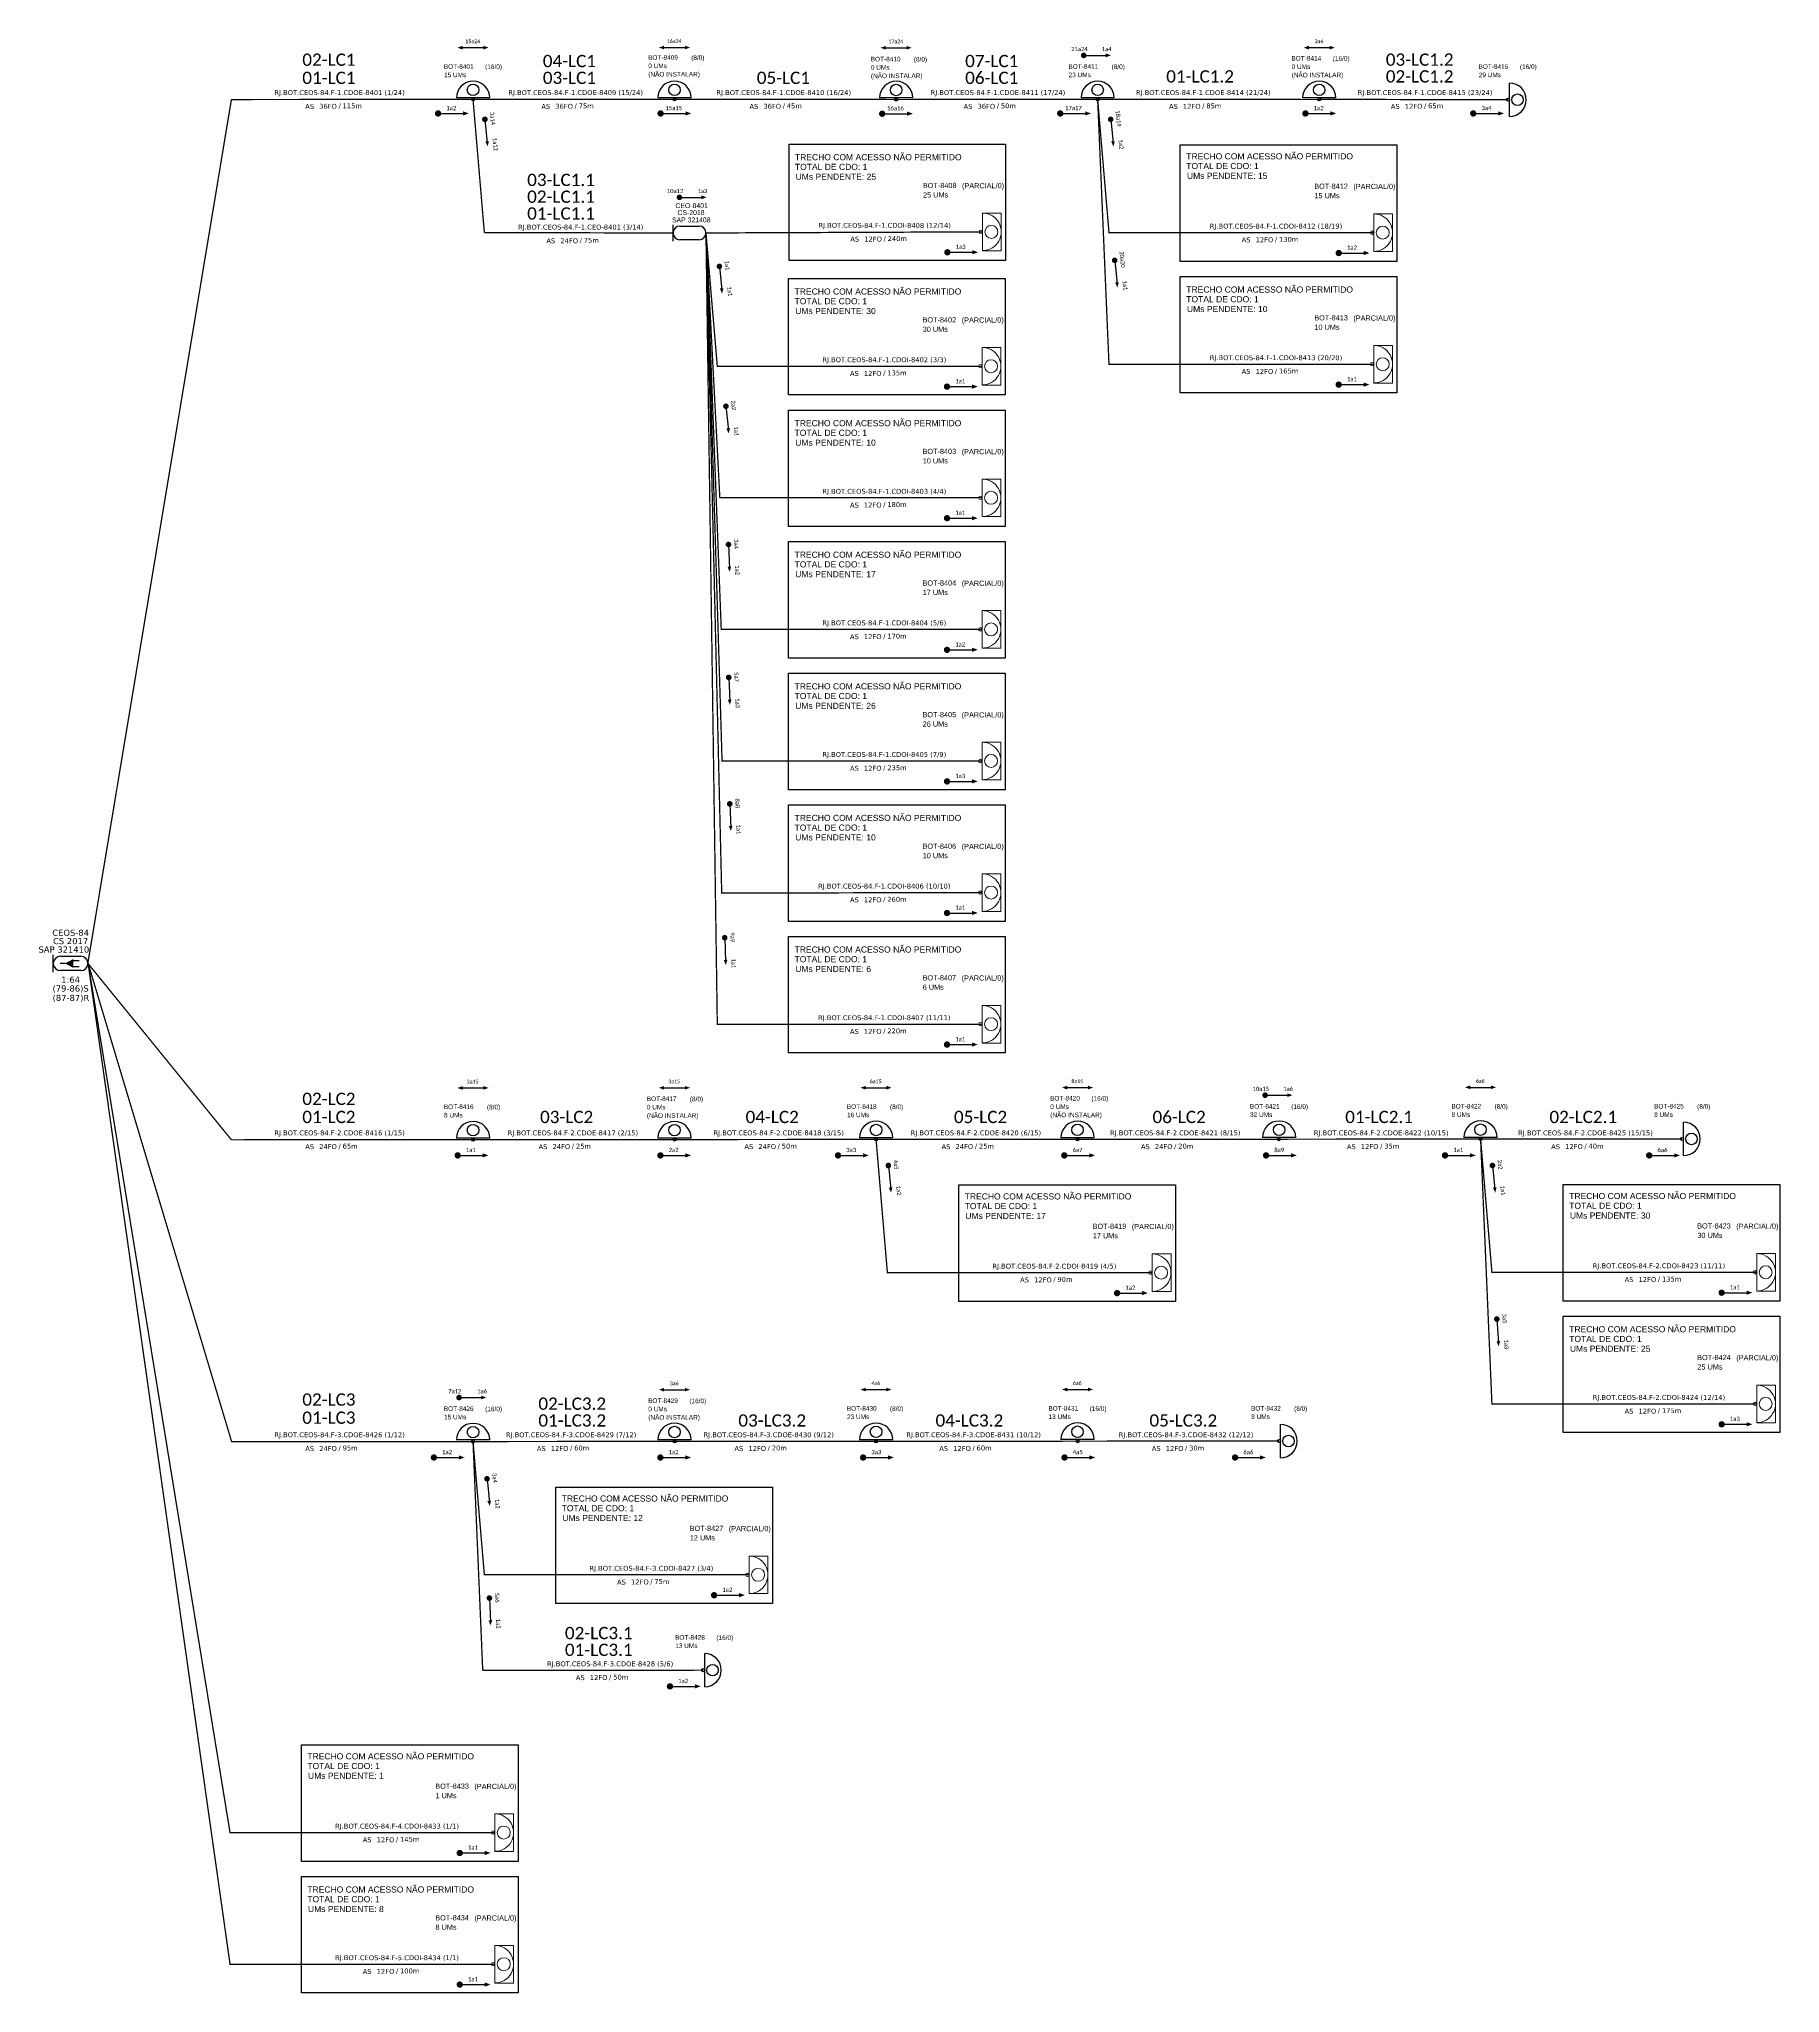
# Model space of a CAD drawing. Extents: x -11505 to -10818, y 2419 to 3408.
# Drawn here: x -11505 to -10883, y 2419 to 3118 of the extents above; entities that cross this region are included whole.
import ezdxf
from ezdxf.enums import TextEntityAlignment as Align

# ---------------------------------------------------------------- set-up
doc = ezdxf.new("R2010")
doc.units = ezdxf.units.DM
doc.header["$MEASUREMENT"] = 0
for name, color, linetype, lineweight in [("20.0-LEGENDA DOS CDO'S", 1, 'Continuous', 0), ('20.2-CDO_POSTE', 1, 'Continuous', 5), ('40.1-ETIQUETAS', 1, 'Continuous', 20)]:
    doc.layers.add(name, color=color, linetype=linetype, lineweight=lineweight)
for name, color, linetype in [('20.4-CEOS', 1, 'Continuous'), ('CAP a instalar', 1, 'Continuous'), ('label_cabos', 7, 'Continuous'), ('SETA', 7, 'Continuous'), ('UNIFILAR', 7, 'Continuous')]:
    doc.layers.add(name, color=color, linetype=linetype)
doc.styles.add('ARIAL', font='arial.ttf')
doc.styles.add('siredit', font='verdana.ttf')
doc.styles.get("Standard").update_dxf_attribs({"font": 'arial.ttf'})
doc.linetypes.add('FENCELINE1', pattern='A,0.25,-0.1,[133,ltypeshp.shx,S=0.1,R=0,X=-0.1,Y=0],-0.1,1', length=1.45)

# ---------------------------------------------------------------- blocks, each defined once
blk = doc.blocks.new('CEOS_RP_CT_DRT')
at = {"layer": '20.4-CEOS', "color": 0}
for p, q in [((-4.54, 1.19), (-1.19, 1.19)), ((-1.19, -1.19), (-4.54, -1.19))]:
    blk.add_line(p, q, dxfattribs=at)
for points in [[(-5.73, -1.43), (-5.73, 1.44)], [(-3.79, 0), (-4.59, 0)], [(-2.47, 0.48), (-1.45, 0.48)], [(-2.47, -0.52), (-1.45, -0.52)]]:
    blk.add_lwpolyline(points, dxfattribs=at)
blk.add_lwpolyline([(-3.79, 0, 0, 1.47, 0), (-2.41, 0, 1.47, 1.47, 0)], format="xyseb", dxfattribs=at)
for centre, start, end in [((-4.54, 0), 90, 270), ((-1.19, 0), 270, 90)]:
    blk.add_arc(centre, 1.19, start, end, dxfattribs=at)
at = {"layer": '20.4-CEOS', "color": 7, "style": 'siredit'}
for tag, p in [('Nº_DA_CEOS', (-2.86, 5.6)), ('LOCAL', (-2.86, 4.24)), ('SAP', (-2.86, 2.78)), ('RACIO_SPLITAGEM', (-2.86, -1.88)), ('FIBRAS_SPLITTER', (-2.86, -3.58)), ('RESERVA_FINAIS', (-2.86, -6.39)), ('FIBRAS_TOP_C', (-2.86, -5.08))]:
    blk.add_attdef(tag, text='', height=1.01, dxfattribs=at).set_placement(p, align=Align.TOP_CENTER)
blk = doc.blocks.new('ETIQUETA_RS5F')
at = {"layer": '40.1-ETIQUETAS', "color": 0, "style": 'siredit'}
blk.add_text('/', height=1.5, dxfattribs=at).set_placement((1.55, -1.95), align=Align.MIDDLE_RIGHT)
for tag, p in [('ETIQUETA_R_SECUNDARIA', (1.18, 2.1)), ('ETIQUETA_R_PRIMARIA', (1.18, 4.1)), ('F_ATIVAS/F_MORTAS', (1.11, -4.24))]:
    blk.add_attdef(tag, text='', height=1.5, dxfattribs=at).set_placement(p, align=Align.MIDDLE_CENTER)
for tag, p in [('TIPO_CABO', (-6.62, -2.12)), ('CAP_CABO', (0.37, -2.09))]:
    blk.add_attdef(tag, text='', height=1.5, dxfattribs=at).set_placement(p, align=Align.MIDDLE_RIGHT)
blk.add_attdef('METROS', text='', height=1.5, dxfattribs=at).set_placement((2.11, -1.95), align=Align.MIDDLE_LEFT)
for tag, p in [('FUSÃO_1', (0.82, -8.39)), ('FUSÃO_2', (0.82, -10.6)), ('FUSÃO_3', (0.82, -12.93)), ('FUSÃO_4', (0.82, -15.14)), ('FUSÃO_5', (0.82, -17.16))]:
    blk.add_attdef(tag, text='', height=1.5, dxfattribs=at).set_placement(p, align=Align.CENTER)
blk = doc.blocks.new('CDOE-TEXTO PADRÃO')
at = {"layer": "20.0-LEGENDA DOS CDO'S", "color": 0, "style": 'ARIAL'}
for tag, p in [('CDO_N', (0.49, 7.39)), ('SAP', (0.51, 1.67)), ('CORDOALHA', (0.5, 4.33)), ('SPLITER_1', (0.59, -0.91)), ('SPLITER_2', (0.6, -3.55)), ('(XX-XX_F)S', (0.54, -8.29)), ('(XX-XX_L)S', (0.55, -10.83)), ('UMS', (0.55, -13.15))]:
    blk.add_attdef(tag, p, '', height=1.7, rotation=0.11799, dxfattribs=at)
blk.add_attdef('FIBRAS_UTILIZADAS', text='', height=1.7, rotation=0.11799, dxfattribs=at).set_placement((19.77, 7.43), align=Align.CENTER)
blk = doc.blocks.new('CEO')
at = {"layer": '20.4-CEOS'}
for p, q in [((-6.19, -0.53), (-6.19, 5.68)), ((-3.61, 5.15), (3.61, 5.15)), ((3.61, 0), (-3.61, 0))]:
    blk.add_line(p, q, dxfattribs=at)
for centre, start, end in [((-3.61, 2.58), 90, 270), ((3.61, 2.58), 270, 90)]:
    blk.add_arc(centre, 2.58, start, end, dxfattribs=at)
blk = doc.blocks.new('CDOE POSTE_')
at = {"color": 1}
blk.add_line((12.92, -5.49), (-2.38, -5.49), dxfattribs=at)
for centre, radius in [((5.27, -1.86), 2.64), ((5.27, -6.2), 0.708)]:
    blk.add_circle(centre, radius, dxfattribs=at)
blk.add_arc((5.27, -5.49), 7.65, 0, 180, dxfattribs=at)
blk = doc.blocks.new('SAN')
at = {"layer": 'SETA'}
blk.add_lwpolyline([(-2.58, 0), (6.02, 0)], dxfattribs=at)
for points in [[(-2.1, -0.66), (-3.93, 0), (-2.1, 0.67)], [(5.33, 0.68), (7.16, 0.01), (5.33, -0.65)]]:
    blk.add_solid(points, dxfattribs=at)

msp = doc.modelspace()

# ---------------------------------------------------------------- linework, layer by layer
at = {"color": 8}
for p, q in [((-11271.98, 3096.68), (-11283.88, 3096.68)), ((-11192.74, 3096.59), (-11204.64, 3096.59)), ((-11041.46, 3096.64), (-11053.35, 3096.64)), ((-11271.98, 2724.77), (-11283.88, 2724.77)), ((-11127.88, 2724.86), (-11139.77, 2724.86)), ((-11271.98, 2616.85), (-11283.88, 2616.85))]:
    msp.add_line(p, q, dxfattribs=at)
for points, const_width in [([(-11132.13, 3111.81, 1), (-11131.13, 3111.81, 1)], 1), ([(-11363.03, 3091.05, 1), (-11361.9, 3091.05, 1)], 1.13), ([(-11345.79, 3089.44, 1), (-11345.69, 3088.44, 1)], 1), ([(-11283.48, 3091.05, 1), (-11282.35, 3091.05, 1)], 1.13), ([(-11204.24, 3090.96, 1), (-11203.11, 3090.96, 1)], 1.13), ([(-11140.58, 3091.05, 1), (-11139.45, 3091.05, 1)], 1.13), ([(-11122.03, 3089.44, 1), (-11121.93, 3088.44, 1)], 1), ([(-11052.91, 3091.05, 1), (-11051.78, 3091.05, 1)], 1.13), ([(-10992.91, 3091.05, 1), (-10991.78, 3091.05, 1)], 1.13), ([(-11276.69, 3061.06, 1), (-11275.69, 3061.06, 1)], 1), ([(-11180.94, 3041.42, 1), (-11179.81, 3041.42, 1)], 1.13), ([(-11120.6, 3039.03, 1), (-11120.5, 3038.03, 1)], 1), ([(-11041.01, 3041.15, 1), (-11039.88, 3041.15, 1)], 1.13), ([(-11261.95, 3036.88, 1), (-11261.85, 3035.88, 1)], 1), ([(-11181.06, 2993.39, 1), (-11179.93, 2993.39, 1)], 1.13), ([(-11041.01, 2994.11, 1), (-11039.88, 2994.11, 1)], 1.13), ([(-11259.6, 2986.87, 1), (-11259.5, 2985.88, 1)], 1), ([(-11181.06, 2946.35, 1), (-11179.93, 2946.35, 1)], 1.13), ([(-11258.66, 2937.46, 1), (-11258.62, 2936.46, 1)], 1), ([(-11181.06, 2899.3, 1), (-11179.93, 2899.3, 1)], 1.13), ([(-11258.56, 2889.92, 1), (-11258.52, 2888.92, 1)], 1), ([(-11181.06, 2852.26, 1), (-11179.93, 2852.26, 1)], 1.13), ([(-11258.2, 2844.74, 1), (-11258.16, 2843.74, 1)], 1), ([(-11181.06, 2805.21, 1), (-11179.93, 2805.21, 1)], 1.13), ([(-11260.01, 2796.87, 1), (-11259.97, 2795.87, 1)], 1), ([(-11181.06, 2758.17, 1), (-11179.93, 2758.17, 1)], 1.13), ([(-11067.26, 2740.07, 1), (-11066.26, 2740.07, 1)], 1), ([(-11356.03, 2718.55, 1), (-11354.9, 2718.55, 1)], 1.13), ([(-11283.53, 2718.55, 1), (-11282.4, 2718.55, 1)], 1.13), ([(-11220.03, 2718.55, 1), (-11218.9, 2718.55, 1)], 1.13), ([(-11139.13, 2718.55, 1), (-11138, 2718.55, 1)], 1.13), ([(-11066.99, 2718.55, 1), (-11065.86, 2718.55, 1)], 1.13), ([(-11002.99, 2718.55, 1), (-11001.86, 2718.55, 1)], 1.13), ([(-10929.99, 2718.55, 1), (-10928.86, 2718.55, 1)], 1.13), ([(-11201.53, 2715.44, 1), (-11201.43, 2714.44, 1)], 1), ([(-10985.53, 2715.44, 1), (-10985.43, 2714.44, 1)], 1), ([(-11120.25, 2669.33, 1), (-11119.12, 2669.33, 1)], 1.13), ([(-10904.09, 2669.46, 1), (-10902.97, 2669.46, 1)], 1.13), ([(-10983.95, 2660.54, 1), (-10983.88, 2659.54, 1)], 1), ([(-11355.47, 2631.98, 1), (-11354.47, 2631.98, 1)], 1), ([(-10904.09, 2622.41, 1), (-10902.97, 2622.41, 1)], 1.13), ([(-11364.53, 2610.55, 1), (-11363.4, 2610.55, 1)], 1.13), ([(-11283.55, 2610.55, 1), (-11282.43, 2610.55, 1)], 1.13), ([(-11211.05, 2610.55, 1), (-11209.93, 2610.55, 1)], 1.13), ([(-11139.05, 2610.55, 1), (-11137.93, 2610.55, 1)], 1.13), ([(-11078.05, 2610.55, 1), (-11076.93, 2610.55, 1)], 1.13), ([(-11345.03, 2603.44, 1), (-11344.93, 2602.44, 1)], 1), ([(-11344.13, 2560.79, 1), (-11344.09, 2559.8, 1)], 1), ([(-11264.35, 2561.32, 1), (-11263.22, 2561.32, 1)], 1.13), ([(-11280.13, 2528.73, 1), (-11279, 2528.73, 1)], 1.13), ([(-11355.29, 2469.16, 1), (-11354.16, 2469.16, 1)], 1.13), ([(-11355.29, 2422.12, 1), (-11354.16, 2422.12, 1)], 1.13)]:
    msp.add_lwpolyline(points, format="xyb", close=True, dxfattribs=dict(const_width=const_width))
at = {"color": 3}
for points in [[(-11237, 3080.08), (-11159.54, 3080.08), (-11159.54, 3038.44), (-11237, 3038.44)], [(-11097.08, 3079.82), (-11019.61, 3079.82), (-11019.61, 3038.17), (-11097.08, 3038.17)], [(-11237.13, 3032.06), (-11159.66, 3032.06), (-11159.66, 2990.41), (-11237.13, 2990.41)], [(-11097.08, 3032.77), (-11019.61, 3032.77), (-11019.61, 2991.13), (-11097.08, 2991.13)], [(-11237.13, 2985.01), (-11159.66, 2985.01), (-11159.66, 2943.37), (-11237.13, 2943.37)], [(-11237.13, 2937.97), (-11159.66, 2937.97), (-11159.66, 2896.32), (-11237.13, 2896.32)], [(-11237.13, 2890.92), (-11159.66, 2890.92), (-11159.66, 2849.28), (-11237.13, 2849.28)], [(-11237.13, 2843.88), (-11159.66, 2843.88), (-11159.66, 2802.23), (-11237.13, 2802.23)], [(-11237.13, 2796.83), (-11159.66, 2796.83), (-11159.66, 2755.19), (-11237.13, 2755.19)], [(-11176.31, 2708), (-11098.84, 2708), (-11098.84, 2666.35), (-11176.31, 2666.35)], [(-10960.16, 2708.12), (-10882.69, 2708.12), (-10882.69, 2666.48), (-10960.16, 2666.48)], [(-10960.16, 2661.08), (-10882.69, 2661.08), (-10882.69, 2619.43), (-10960.16, 2619.43)], [(-11320.41, 2599.99), (-11242.95, 2599.99), (-11242.95, 2558.34), (-11320.41, 2558.34)], [(-11411.35, 2507.83), (-11333.88, 2507.83), (-11333.88, 2466.18), (-11411.35, 2466.18)], [(-11411.35, 2460.78), (-11333.88, 2460.78), (-11333.88, 2419.14), (-11411.35, 2419.14)]]:
    msp.add_lwpolyline(points, close=True, dxfattribs=at)
at = {"color": 8}
for centre, radius in [((-11277.93, 3099.5), 2.05), ((-11198.69, 3099.42), 2.05), ((-11047.41, 3099.46), 2.05), ((-11277.92, 3096.13), 0.551), ((-11198.69, 3096.04), 0.551), ((-11047.4, 3096.09), 0.551), ((-11277.93, 2727.6), 2.05), ((-11277.92, 2724.22), 0.551), ((-11133.83, 2727.68), 2.05), ((-11133.82, 2724.31), 0.551), ((-11277.93, 2619.68), 2.05), ((-11277.92, 2616.3), 0.551)]:
    msp.add_circle(centre, radius, dxfattribs=at)
for centre in [(-11277.93, 3096.68), (-11198.69, 3096.59), (-11047.41, 3096.64), (-11277.93, 2724.77), (-11133.83, 2724.86), (-11277.93, 2616.85)]:
    msp.add_arc(centre, 5.95, 0, 180, dxfattribs=at)
at = {"layer": '40.1-ETIQUETAS', "color": 8}
for p, q in [((-11167.82, 3042.01), (-11167.82, 3055.43)), ((-11027.9, 3041.74), (-11027.9, 3055.16)), ((-11167.95, 2993.98), (-11167.95, 3007.4)), ((-11027.9, 2994.7), (-11027.9, 3008.12)), ((-11167.95, 2946.94), (-11167.95, 2960.35)), ((-11167.95, 2899.89), (-11167.95, 2913.31)), ((-11167.95, 2852.85), (-11167.95, 2866.27)), ((-11167.95, 2805.8), (-11167.95, 2819.22)), ((-11167.95, 2758.76), (-11167.95, 2772.18)), ((-11107.13, 2669.92), (-11107.13, 2683.34)), ((-10890.98, 2670.05), (-10890.98, 2683.47)), ((-10890.98, 2623), (-10890.98, 2636.42)), ((-11251.23, 2561.91), (-11251.23, 2575.33)), ((-11342.17, 2469.75), (-11342.17, 2483.17)), ((-11342.17, 2422.7), (-11342.17, 2436.12))]:
    msp.add_line(p, q, dxfattribs=at)
for points in [[(-11167.82, 3055.43), (-11161.1, 3055.43), (-11161.1, 3041.98), (-11167.82, 3041.98)], [(-11027.9, 3055.16), (-11021.18, 3055.16), (-11021.18, 3041.71), (-11027.9, 3041.71)], [(-11167.95, 3007.4), (-11161.23, 3007.4), (-11161.23, 2993.95), (-11167.95, 2993.95)], [(-11027.9, 3008.12), (-11021.18, 3008.12), (-11021.18, 2994.67), (-11027.9, 2994.67)], [(-11167.95, 2960.35), (-11161.23, 2960.35), (-11161.23, 2946.91), (-11167.95, 2946.91)], [(-11167.95, 2913.31), (-11161.23, 2913.31), (-11161.23, 2899.86), (-11167.95, 2899.86)], [(-11167.95, 2866.27), (-11161.23, 2866.27), (-11161.23, 2852.82), (-11167.95, 2852.82)], [(-11167.95, 2819.22), (-11161.23, 2819.22), (-11161.23, 2805.77), (-11167.95, 2805.77)], [(-11167.95, 2772.18), (-11161.23, 2772.18), (-11161.23, 2758.73), (-11167.95, 2758.73)], [(-11107.13, 2683.34), (-11100.41, 2683.34), (-11100.41, 2669.89), (-11107.13, 2669.89)], [(-10890.98, 2683.47), (-10884.26, 2683.47), (-10884.26, 2670.02), (-10890.98, 2670.02)], [(-10890.98, 2636.42), (-10884.26, 2636.42), (-10884.26, 2622.97), (-10890.98, 2622.97)], [(-11251.23, 2575.33), (-11244.51, 2575.33), (-11244.51, 2561.88), (-11251.23, 2561.88)], [(-11342.17, 2483.17), (-11335.45, 2483.17), (-11335.45, 2469.72), (-11342.17, 2469.72)], [(-11342.17, 2436.12), (-11335.45, 2436.12), (-11335.45, 2422.68), (-11342.17, 2422.68)]]:
    msp.add_lwpolyline(points, close=True, dxfattribs=at)
for centre, major_axis, start_param, end_param in [((-11167.82, 3048.72), (-4.74, 4.74), 2.356194, 5.497787), ((-11027.9, 3048.45), (-4.74, 4.74), 2.356194, 5.497787), ((-11168.44, 3048.72), (-0.439, 0.439), 2.356194490191767, 8.639379797371353), ((-11164.64, 3048.72), (1.64, 1.64), 3.926991, 10.210176), ((-11028.52, 3048.45), (-0.439, 0.439), 2.356194490191767, 8.639379797371353), ((-11024.71, 3048.45), (1.64, 1.64), 3.926991, 10.210176), ((-11167.95, 3000.69), (-4.74, 4.74), 2.356194, 5.497787), ((-11027.9, 3001.41), (-4.74, 4.74), 2.356194, 5.497787), ((-11024.71, 3001.41), (1.64, 1.64), 3.926991, 10.210176), ((-11168.57, 3000.69), (-0.439, 0.439), 2.356194490191767, 8.639379797371353), ((-11164.76, 3000.69), (1.64, 1.64), 3.926991, 10.210176), ((-11028.52, 3001.4), (-0.439, 0.439), 2.356194490191767, 8.639379797371353), ((-11167.95, 2953.64), (-4.74, 4.74), 2.356194, 5.497787), ((-11164.76, 2953.64), (1.64, 1.64), 3.926991, 10.210176), ((-11168.57, 2953.64), (-0.439, 0.439), 2.356194490191767, 8.639379797371353), ((-11167.95, 2906.6), (-4.74, 4.74), 2.356194, 5.497787), ((-11168.57, 2906.6), (-0.439, 0.439), 2.356194490191767, 8.639379797371353), ((-11164.76, 2906.6), (1.64, 1.64), 3.926991, 10.210176), ((-11167.95, 2859.56), (-4.74, 4.74), 2.356194, 5.497787), ((-11168.57, 2859.55), (-0.439, 0.439), 2.356194490191767, 8.639379797371353), ((-11164.76, 2859.56), (1.64, 1.64), 3.926991, 10.210176), ((-11167.95, 2812.51), (-4.74, 4.74), 2.356194, 5.497787), ((-11168.57, 2812.51), (-0.439, 0.439), 2.356194490191767, 8.639379797371353), ((-11164.76, 2812.51), (1.64, 1.64), 3.926991, 10.210176), ((-11168.57, 2765.46), (-0.439, 0.439), 2.356194490191767, 8.639379797371353), ((-11167.95, 2765.47), (-4.74, 4.74), 2.356194, 5.497787), ((-11164.76, 2765.47), (1.64, 1.64), 3.926991, 10.210176), ((-11107.13, 2676.63), (-4.74, 4.74), 2.356194, 5.497787), ((-10890.98, 2676.76), (-4.74, 4.74), 2.356194, 5.497787), ((-11107.75, 2676.63), (-0.439, 0.439), 2.356194490191767, 8.639379797371353), ((-11103.94, 2676.63), (1.64, 1.64), 3.926991, 10.210176), ((-10891.6, 2676.75), (-0.439, 0.439), 2.356194490191767, 8.639379797371353), ((-10887.79, 2676.76), (1.64, 1.64), 3.926991, 10.210176), ((-10890.98, 2629.71), (-4.74, 4.74), 2.356194, 5.497787), ((-10891.6, 2629.71), (-0.439, 0.439), 2.356194490191767, 8.639379797371353), ((-10887.79, 2629.71), (1.64, 1.64), 3.926991, 10.210176), ((-11251.23, 2568.62), (-4.74, 4.74), 2.356194, 5.497787), ((-11248.05, 2568.62), (1.64, 1.64), 3.926991, 10.210176), ((-11251.85, 2568.62), (-0.439, 0.439), 2.356194490191767, 8.639379797371353), ((-11342.17, 2476.46), (-4.74, 4.74), 2.356194, 5.497787), ((-11342.79, 2476.46), (-0.439, 0.439), 2.356194490191767, 8.639379797371353), ((-11338.98, 2476.46), (1.64, 1.64), 3.926991, 10.210176), ((-11342.17, 2429.41), (-4.74, 4.74), 2.356194, 5.497787), ((-11338.98, 2429.41), (1.64, 1.64), 3.926991, 10.210176), ((-11342.79, 2429.41), (-0.439, 0.439), 2.356194490191767, 8.639379797371353)]:
    msp.add_ellipse(centre, major_axis=major_axis, ratio=1, start_param=start_param, end_param=end_param, dxfattribs=at)
at = {"layer": 'CAP a instalar', "linetype": 'FENCELINE1', "ltscale": 7, "const_width": 0.467}
for points in [[(-11487.67, 2787.43), (-11436.37, 3096.03)], [(-11436.37, 3096.03), (-11349.98, 3096.08)], [(-11349.98, 3096.08), (-11277.92, 3096.13)], [(-11349.98, 3096.08), (-11345.93, 3048.45), (-11345.93, 3048.45)], [(-11277.92, 3096.13), (-11198.69, 3096.04)], [(-11198.69, 3096.04), (-11126.64, 3096.09)], [(-11126.64, 3096.09), (-11047.4, 3096.04)], [(-11047.4, 3096.09), (-10979.92, 3095.96)], [(-11345.93, 3048.45), (-11278.44, 3048.32)], [(-11436.28, 2616.2), (-11487.67, 2787.43)], [(-11487.67, 2787.18), (-11436.37, 2724.12)], [(-11436.37, 2724.12), (-11349.98, 2724.18)], [(-11349.98, 2724.18), (-11277.92, 2724.22)], [(-11277.92, 2724.22), (-11205.87, 2724.26)], [(-11205.87, 2724.26), (-11133.82, 2724.31)], [(-11133.82, 2724.31), (-11061.77, 2724.35)], [(-11061.77, 2724.35), (-10989.72, 2724.39)], [(-10989.72, 2724.39), (-10917.67, 2724.43)], [(-11436.37, 2616.2), (-11349.98, 2616.25)], [(-11349.98, 2616.26), (-11277.92, 2616.3)], [(-11349.98, 2616.26), (-11346.51, 2534.48)], [(-11277.92, 2616.3), (-11205.87, 2616.34)], [(-11205.87, 2616.34), (-11133.82, 2616.39)], [(-11133.82, 2616.39), (-11061.77, 2616.43)], [(-11346.51, 2534.48), (-11267.7, 2534.52)]]:
    msp.add_lwpolyline(points, dxfattribs=at)
at = {"layer": 'CAP a instalar', "color": 8, "linetype": 'FENCELINE1', "ltscale": 7, "const_width": 0.467}
for points in [[(-11126.64, 3096.09), (-11122.59, 3048.45), (-11027.9, 3048.45)], [(-11126.64, 3096.09), (-11122.59, 3001.4), (-11027.9, 3001.4)], [(-11266.69, 3048.32), (-11266.69, 3048.32), (-11167.82, 3048.72)], [(-11266.69, 3048.32), (-11262.64, 3000.69), (-11167.95, 3000.69)], [(-11266.69, 3048.32), (-11261.73, 2953.64), (-11167.95, 2953.64)], [(-11266.69, 3048.32), (-11261.23, 2906.6), (-11167.95, 2906.6)], [(-11266.69, 3048.32), (-11260.93, 2859.55), (-11167.95, 2859.55)], [(-11266.69, 3048.32), (-11261.06, 2812.34), (-11167.95, 2812.51)], [(-11266.69, 3048.32), (-11262.64, 2765.46), (-11167.95, 2765.46)], [(-11487.67, 2787.67), (-11436.86, 2476.46), (-11342.17, 2476.46)], [(-11487.67, 2787.67), (-11436.86, 2429.41), (-11342.17, 2429.41)], [(-11205.87, 2724.26), (-11201.82, 2676.63), (-11107.13, 2676.63)], [(-10989.72, 2724.39), (-10985.67, 2676.75), (-10890.98, 2676.75)], [(-10989.72, 2724.39), (-10985.67, 2629.71), (-10890.98, 2629.71)], [(-11349.98, 2616.25), (-11345.93, 2568.62), (-11251.23, 2568.62)]]:
    msp.add_lwpolyline(points, dxfattribs=at)
at = {"layer": 'SETA'}
for points in [[(-11131.63, 3111.81), (-11123.03, 3111.81)], [(-11362.47, 3091.05), (-11352.77, 3091.05)], [(-11345.74, 3088.94), (-11344.88, 3080.39)], [(-11282.91, 3091.05), (-11273.21, 3091.05)], [(-11203.68, 3090.96), (-11193.98, 3090.96)], [(-11140.02, 3091.05), (-11130.32, 3091.05)], [(-11121.98, 3088.94), (-11121.12, 3080.39)], [(-11052.35, 3091.05), (-11042.65, 3091.05)], [(-10992.35, 3091.05), (-10982.65, 3091.05)], [(-11276.19, 3061.06), (-11267.6, 3061.06)], [(-11180.38, 3041.42), (-11170.68, 3041.42)], [(-11120.55, 3038.53), (-11119.69, 3029.98)], [(-11040.45, 3041.15), (-11030.75, 3041.15)], [(-11261.9, 3036.38), (-11261.04, 3027.83)], [(-11180.5, 2993.39), (-11170.8, 2993.39)], [(-11040.45, 2994.11), (-11030.75, 2994.11)], [(-11259.55, 2986.37), (-11258.69, 2977.82)], [(-11180.5, 2946.35), (-11170.8, 2946.35)], [(-11258.64, 2936.96), (-11258.31, 2928.37)], [(-11180.5, 2899.3), (-11170.8, 2899.3)], [(-11258.54, 2889.42), (-11258.21, 2880.83)], [(-11180.5, 2852.26), (-11170.8, 2852.26)], [(-11258.18, 2844.24), (-11257.84, 2835.65)], [(-11180.5, 2805.21), (-11170.8, 2805.21)], [(-11259.99, 2796.37), (-11259.65, 2787.78)], [(-11180.5, 2758.17), (-11170.8, 2758.17)], [(-11066.76, 2740.07), (-11058.17, 2740.07)], [(-11355.47, 2718.55), (-11345.77, 2718.55)], [(-11282.97, 2718.55), (-11273.27, 2718.55)], [(-11219.47, 2718.55), (-11209.77, 2718.55)], [(-11138.56, 2718.55), (-11128.87, 2718.55)], [(-11066.42, 2718.55), (-11056.73, 2718.55)], [(-11002.42, 2718.55), (-10992.73, 2718.55)], [(-10929.42, 2718.55), (-10919.73, 2718.55)], [(-11201.48, 2714.94), (-11200.62, 2706.39)], [(-10985.48, 2714.94), (-10984.62, 2706.39)], [(-11119.68, 2669.33), (-11109.98, 2669.33)], [(-10903.53, 2669.46), (-10893.83, 2669.46)], [(-10983.91, 2660.04), (-10983.35, 2651.47)], [(-11354.97, 2631.98), (-11346.37, 2631.98)], [(-10903.53, 2622.41), (-10893.83, 2622.41)], [(-11363.97, 2610.55), (-11354.27, 2610.55)], [(-11282.99, 2610.55), (-11273.29, 2610.55)], [(-11210.49, 2610.55), (-11200.79, 2610.55)], [(-11138.49, 2610.55), (-11128.79, 2610.55)], [(-11077.49, 2610.55), (-11067.79, 2610.55)], [(-11344.98, 2602.94), (-11344.12, 2594.39)], [(-11344.11, 2560.29), (-11343.77, 2551.7)], [(-11263.78, 2561.32), (-11254.09, 2561.32)], [(-11279.57, 2528.73), (-11269.87, 2528.73)], [(-11354.72, 2469.16), (-11345.03, 2469.16)], [(-11354.72, 2422.12), (-11345.03, 2422.12)]]:
    msp.add_lwpolyline(points, dxfattribs=at)
for points in [[(-11123.72, 3112.49), (-11121.89, 3111.82), (-11123.72, 3111.16)], [(-11353.55, 3091.81), (-11351.48, 3091.06), (-11353.55, 3090.31)], [(-11273.99, 3091.81), (-11271.92, 3091.06), (-11273.99, 3090.31)], [(-11194.76, 3091.73), (-11192.69, 3090.98), (-11194.76, 3090.23)], [(-11131.1, 3091.81), (-11129.03, 3091.06), (-11131.1, 3090.31)], [(-11043.43, 3091.81), (-11041.36, 3091.06), (-11043.43, 3090.31)], [(-10983.43, 3091.81), (-10981.36, 3091.06), (-10983.43, 3090.31)], [(-11344.27, 3081.14), (-11344.75, 3079.25), (-11345.6, 3081.01)], [(-11120.51, 3081.14), (-11120.99, 3079.25), (-11121.84, 3081.01)], [(-11268.29, 3061.74), (-11266.45, 3061.08), (-11268.29, 3060.41)], [(-11171.46, 3042.19), (-11169.39, 3041.44), (-11171.46, 3040.68)], [(-11031.53, 3041.92), (-11029.46, 3041.17), (-11031.53, 3040.42)], [(-11260.43, 3028.58), (-11260.91, 3026.69), (-11261.76, 3028.45)], [(-11119.08, 3030.73), (-11119.56, 3028.84), (-11120.41, 3030.6)], [(-11171.58, 2994.16), (-11169.51, 2993.41), (-11171.58, 2992.65)], [(-11031.53, 2994.88), (-11029.46, 2994.12), (-11031.53, 2993.37)], [(-11258.08, 2978.58), (-11258.56, 2976.69), (-11259.41, 2978.44)], [(-11171.58, 2947.11), (-11169.51, 2946.36), (-11171.58, 2945.61)], [(-11257.65, 2929.08), (-11258.25, 2927.22), (-11258.99, 2929.03)], [(-11171.58, 2900.07), (-11169.51, 2899.32), (-11171.58, 2898.56)], [(-11257.56, 2881.54), (-11258.15, 2879.69), (-11258.89, 2881.49)], [(-11171.58, 2853.02), (-11169.51, 2852.27), (-11171.58, 2851.52)], [(-11257.19, 2836.37), (-11257.78, 2834.51), (-11258.52, 2836.32)], [(-11171.58, 2805.98), (-11169.51, 2805.23), (-11171.58, 2804.48)], [(-11259, 2788.49), (-11259.59, 2786.64), (-11260.33, 2788.44)], [(-11171.58, 2758.94), (-11169.51, 2758.18), (-11171.58, 2757.43)], [(-11058.86, 2740.75), (-11057.02, 2740.09), (-11058.86, 2739.42)], [(-11346.55, 2719.31), (-11344.48, 2718.56), (-11346.55, 2717.81)], [(-11274.05, 2719.31), (-11271.98, 2718.56), (-11274.05, 2717.81)], [(-11210.55, 2719.31), (-11208.48, 2718.56), (-11210.55, 2717.81)], [(-11129.64, 2719.31), (-11127.58, 2718.56), (-11129.64, 2717.81)], [(-11057.5, 2719.31), (-11055.44, 2718.56), (-11057.5, 2717.81)], [(-10993.5, 2719.31), (-10991.44, 2718.56), (-10993.5, 2717.81)], [(-10920.5, 2719.31), (-10918.44, 2718.56), (-10920.5, 2717.81)], [(-11200.01, 2707.14), (-11200.49, 2705.25), (-11201.34, 2707.01)], [(-10984.01, 2707.14), (-10984.49, 2705.25), (-10985.34, 2707.01)], [(-11110.76, 2670.1), (-11108.7, 2669.35), (-11110.76, 2668.59)], [(-10894.61, 2670.23), (-10892.54, 2669.47), (-10894.61, 2668.72)], [(-10982.71, 2652.2), (-10983.26, 2650.33), (-10984.04, 2652.11)], [(-11347.06, 2632.66), (-11345.23, 2632), (-11347.06, 2631.33)], [(-10894.61, 2623.18), (-10892.54, 2622.43), (-10894.61, 2621.68)], [(-11355.05, 2611.31), (-11352.98, 2610.56), (-11355.05, 2609.81)], [(-11274.07, 2611.31), (-11272, 2610.56), (-11274.07, 2609.81)], [(-11201.57, 2611.31), (-11199.5, 2610.56), (-11201.57, 2609.81)], [(-11129.57, 2611.31), (-11127.5, 2610.56), (-11129.57, 2609.81)], [(-11068.57, 2611.31), (-11066.5, 2610.56), (-11068.57, 2609.81)], [(-11343.51, 2595.14), (-11343.99, 2593.25), (-11344.84, 2595.01)], [(-11254.86, 2562.09), (-11252.8, 2561.34), (-11254.86, 2560.59)], [(-11343.12, 2552.42), (-11343.71, 2550.56), (-11344.45, 2552.37)], [(-11270.65, 2529.49), (-11268.58, 2528.74), (-11270.65, 2527.99)], [(-11345.8, 2469.93), (-11343.74, 2469.18), (-11345.8, 2468.42)], [(-11345.8, 2422.88), (-11343.74, 2422.13), (-11345.8, 2421.38)]]:
    msp.add_solid(points, dxfattribs=at)

# ---------------------------------------------------------------- block references
at = {"color": 2, "xscale": 0.9491411289217663, "yscale": 0.9491411289217663, "zscale": 0.9491411289217663}
msp.add_blockref('CEO', (-11272.56, 3045.88), dxfattribs=at)
at = {"layer": '20.2-CDO_POSTE'}
ref = msp.add_blockref('CDOE-TEXTO PADRÃO', (-11353.32, 3095.93), dxfattribs=dict(at, xscale=0.972000002861023, yscale=0.972000002861023, zscale=0.9719999999999998))
ref.add_attrib('CDO_N', 'BOT-8401', (-11360.41, 3106.99), dxfattribs={"layer": "20.0-LEGENDA DOS CDO'S", "color": 0, "height": 1.652, "rotation": 0.11799, "style": 'ARIAL'})
ref.add_attrib('CORDOALHA', '15 UMs', (-11360.35, 3104.01), dxfattribs={"layer": "20.0-LEGENDA DOS CDO'S", "color": 0, "height": 1.652, "rotation": 0.11799, "style": 'ARIAL'})
ref.add_attrib('FIBRAS_UTILIZADAS', '       (16/0)', dxfattribs={"layer": "20.0-LEGENDA DOS CDO'S", "color": 0, "height": 1.6523, "rotation": 0.11799, "style": 'ARIAL'}).set_placement((-11344.87, 3106.92), align=Align.CENTER)
at = {"layer": '20.2-CDO_POSTE', "color": 8}
ref = msp.add_blockref('CDOE-TEXTO PADRÃO', (-11280.29, 3099.15), dxfattribs=dict(at, xscale=0.972000002861023, yscale=0.972000002861023, zscale=0.9719999999999998))
ref.add_attrib('CDO_N', 'BOT-8409', (-11287.38, 3110.22), dxfattribs={"layer": "20.0-LEGENDA DOS CDO'S", "color": 0, "height": 1.652, "rotation": 0.11799, "style": 'ARIAL'})
ref.add_attrib('CORDOALHA', '0 UMs', (-11287.32, 3107.24), dxfattribs={"layer": "20.0-LEGENDA DOS CDO'S", "color": 0, "height": 1.652, "rotation": 0.11799, "style": 'ARIAL'})
ref.add_attrib('SAP', '(NÃO INSTALAR)', (-11287.32, 3104.24), dxfattribs={"layer": "20.0-LEGENDA DOS CDO'S", "color": 0, "height": 1.6523, "rotation": 0.11799, "style": 'ARIAL'})
ref.add_attrib('FIBRAS_UTILIZADAS', '       (8/0)', dxfattribs={"layer": "20.0-LEGENDA DOS CDO'S", "color": 0, "height": 1.6523, "rotation": 0.11799, "style": 'ARIAL'}).set_placement((-11271.84, 3110.14), align=Align.CENTER)
ref = msp.add_blockref('CDOE-TEXTO PADRÃO', (-11200.69, 3098.58), dxfattribs=dict(at, xscale=0.972000002861023, yscale=0.972000002861023, zscale=0.9719999999999998))
ref.add_attrib('CDO_N', 'BOT-8410', (-11207.78, 3109.65), dxfattribs={"layer": "20.0-LEGENDA DOS CDO'S", "color": 0, "height": 1.652, "rotation": 0.11799, "style": 'ARIAL'})
ref.add_attrib('CORDOALHA', '0 UMs', (-11207.72, 3106.67), dxfattribs={"layer": "20.0-LEGENDA DOS CDO'S", "color": 0, "height": 1.652, "rotation": 0.11799, "style": 'ARIAL'})
ref.add_attrib('SAP', '(NÃO INSTALAR)', (-11207.72, 3103.66), dxfattribs={"layer": "20.0-LEGENDA DOS CDO'S", "color": 0, "height": 1.6523, "rotation": 0.11799, "style": 'ARIAL'})
ref.add_attrib('FIBRAS_UTILIZADAS', '       (8/0)', dxfattribs={"layer": "20.0-LEGENDA DOS CDO'S", "color": 0, "height": 1.6523, "rotation": 0.11799, "style": 'ARIAL'}).set_placement((-11192.24, 3109.57), align=Align.CENTER)
at = {"layer": '20.2-CDO_POSTE'}
ref = msp.add_blockref('CDOE-TEXTO PADRÃO', (-11129.98, 3095.93), dxfattribs=dict(at, xscale=0.972000002861023, yscale=0.972000002861023, zscale=0.9719999999999998))
ref.add_attrib('CDO_N', 'BOT-8411', (-11137.08, 3107), dxfattribs={"layer": "20.0-LEGENDA DOS CDO'S", "color": 0, "height": 1.652, "rotation": 0.11799, "style": 'ARIAL'})
ref.add_attrib('CORDOALHA', '23 UMs', (-11137.02, 3104.02), dxfattribs={"layer": "20.0-LEGENDA DOS CDO'S", "color": 0, "height": 1.652, "rotation": 0.11799, "style": 'ARIAL'})
ref.add_attrib('FIBRAS_UTILIZADAS', '       (8/0)', dxfattribs={"layer": "20.0-LEGENDA DOS CDO'S", "color": 0, "height": 1.6523, "rotation": 0.11799, "style": 'ARIAL'}).set_placement((-11121.53, 3106.92), align=Align.CENTER)
at = {"layer": '20.2-CDO_POSTE', "color": 8}
ref = msp.add_blockref('CDOE-TEXTO PADRÃO', (-11050.26, 3098.87), dxfattribs=dict(at, xscale=0.972000002861023, yscale=0.972000002861023, zscale=0.9719999999999998))
ref.add_attrib('CDO_N', 'BOT-8414', (-11057.35, 3109.93), dxfattribs={"layer": "20.0-LEGENDA DOS CDO'S", "color": 0, "height": 1.652, "rotation": 0.11799, "style": 'ARIAL'})
ref.add_attrib('CORDOALHA', '0 UMs', (-11057.29, 3106.95), dxfattribs={"layer": "20.0-LEGENDA DOS CDO'S", "color": 0, "height": 1.652, "rotation": 0.11799, "style": 'ARIAL'})
ref.add_attrib('SAP', '(NÃO INSTALAR)', (-11057.29, 3103.95), dxfattribs={"layer": "20.0-LEGENDA DOS CDO'S", "color": 0, "height": 1.6523, "rotation": 0.11799, "style": 'ARIAL'})
ref.add_attrib('FIBRAS_UTILIZADAS', '       (16/0)', dxfattribs={"layer": "20.0-LEGENDA DOS CDO'S", "color": 0, "height": 1.6523, "rotation": 0.11799, "style": 'ARIAL'}).set_placement((-11041.81, 3109.86), align=Align.CENTER)
at = {"layer": '20.2-CDO_POSTE'}
ref = msp.add_blockref('CDOE-TEXTO PADRÃO', (-10983.36, 3095.93), dxfattribs=dict(at, xscale=0.972000002861023, yscale=0.972000002861023, zscale=0.9719999999999998))
ref.add_attrib('CDO_N', 'BOT-8415', (-10990.45, 3106.99), dxfattribs={"layer": "20.0-LEGENDA DOS CDO'S", "color": 0, "height": 1.652, "rotation": 0.11799, "style": 'ARIAL'})
ref.add_attrib('CORDOALHA', '29 UMs', (-10990.39, 3104.01), dxfattribs={"layer": "20.0-LEGENDA DOS CDO'S", "color": 0, "height": 1.652, "rotation": 0.11799, "style": 'ARIAL'})
ref.add_attrib('FIBRAS_UTILIZADAS', '       (16/0)', dxfattribs={"layer": "20.0-LEGENDA DOS CDO'S", "color": 0, "height": 1.6523, "rotation": 0.11799, "style": 'ARIAL'}).set_placement((-10974.9, 3106.92), align=Align.CENTER)
at = {"layer": '20.2-CDO_POSTE', "color": 0}
ref = msp.add_blockref('CDOE-TEXTO PADRÃO', (-11278.74, 3050.22), dxfattribs=dict(at, xscale=1.034482322246155, yscale=1.034482322246155, zscale=1.034482322246155))
ref.add_attrib('CDO_N', 'CEO-8401', (-11277.61, 3057.21), dxfattribs={"layer": "20.0-LEGENDA DOS CDO'S", "color": 0, "height": 1.758, "rotation": 0.11799, "style": 'ARIAL'})
ref.add_attrib('CORDOALHA', 'CS-2018', (-11276.89, 3054.71), dxfattribs={"layer": "20.0-LEGENDA DOS CDO'S", "color": 0, "height": 1.758, "rotation": 0.11799, "style": 'ARIAL'})
ref.add_attrib('SAP', 'SAP 321408', (-11278.83, 3052.1), dxfattribs={"layer": "20.0-LEGENDA DOS CDO'S", "color": 0, "height": 1.758, "rotation": 0.11799, "style": 'ARIAL'})
at = {"layer": '20.2-CDO_POSTE', "color": 8}
ref = msp.add_blockref('CDOE-TEXTO PADRÃO', (-11280.78, 2726.88), dxfattribs=dict(at, xscale=0.972000002861023, yscale=0.972000002861023, zscale=0.9719999999999998))
ref.add_attrib('CDO_N', 'BOT-8417', (-11287.87, 2737.95), dxfattribs={"layer": "20.0-LEGENDA DOS CDO'S", "color": 0, "height": 1.652, "rotation": 0.11799, "style": 'ARIAL'})
ref.add_attrib('CORDOALHA', '0 UMs', (-11287.81, 2734.97), dxfattribs={"layer": "20.0-LEGENDA DOS CDO'S", "color": 0, "height": 1.652, "rotation": 0.11799, "style": 'ARIAL'})
ref.add_attrib('SAP', '(NÃO INSTALAR)', (-11287.81, 2731.96), dxfattribs={"layer": "20.0-LEGENDA DOS CDO'S", "color": 0, "height": 1.6523, "rotation": 0.11799, "style": 'ARIAL'})
ref.add_attrib('FIBRAS_UTILIZADAS', '       (8/0)', dxfattribs={"layer": "20.0-LEGENDA DOS CDO'S", "color": 0, "height": 1.6523, "rotation": 0.11799, "style": 'ARIAL'}).set_placement((-11272.33, 2737.87), align=Align.CENTER)
ref = msp.add_blockref('CDOE-TEXTO PADRÃO', (-11136.56, 2727.09), dxfattribs=dict(at, xscale=0.972000002861023, yscale=0.972000002861023, zscale=0.9719999999999998))
ref.add_attrib('CDO_N', 'BOT-8420', (-11143.65, 2738.15), dxfattribs={"layer": "20.0-LEGENDA DOS CDO'S", "color": 0, "height": 1.652, "rotation": 0.11799, "style": 'ARIAL'})
ref.add_attrib('CORDOALHA', '0 UMs', (-11143.59, 2735.17), dxfattribs={"layer": "20.0-LEGENDA DOS CDO'S", "color": 0, "height": 1.652, "rotation": 0.11799, "style": 'ARIAL'})
ref.add_attrib('SAP', '(NÃO INSTALAR)', (-11143.59, 2732.17), dxfattribs={"layer": "20.0-LEGENDA DOS CDO'S", "color": 0, "height": 1.6523, "rotation": 0.11799, "style": 'ARIAL'})
ref.add_attrib('FIBRAS_UTILIZADAS', '       (16/0)', dxfattribs={"layer": "20.0-LEGENDA DOS CDO'S", "color": 0, "height": 1.6523, "rotation": 0.11799, "style": 'ARIAL'}).set_placement((-11128.1, 2738.08), align=Align.CENTER)
at = {"layer": '20.2-CDO_POSTE'}
ref = msp.add_blockref('CDOE-TEXTO PADRÃO', (-11353.32, 2724.02), dxfattribs=dict(at, xscale=0.972000002861023, yscale=0.972000002861023, zscale=0.9719999999999998))
ref.add_attrib('CDO_N', 'BOT-8416', (-11360.41, 2735.09), dxfattribs={"layer": "20.0-LEGENDA DOS CDO'S", "color": 0, "height": 1.652, "rotation": 0.11799, "style": 'ARIAL'})
ref.add_attrib('CORDOALHA', '8 UMs', (-11360.35, 2732.11), dxfattribs={"layer": "20.0-LEGENDA DOS CDO'S", "color": 0, "height": 1.652, "rotation": 0.11799, "style": 'ARIAL'})
ref.add_attrib('FIBRAS_UTILIZADAS', '       (8/0)', dxfattribs={"layer": "20.0-LEGENDA DOS CDO'S", "color": 0, "height": 1.6523, "rotation": 0.11799, "style": 'ARIAL'}).set_placement((-11344.87, 2735.01), align=Align.CENTER)
ref = msp.add_blockref('CDOE-TEXTO PADRÃO', (-11209.22, 2724.11), dxfattribs=dict(at, xscale=0.972000002861023, yscale=0.972000002861023, zscale=0.9719999999999998))
ref.add_attrib('CDO_N', 'BOT-8418', (-11216.31, 2735.17), dxfattribs={"layer": "20.0-LEGENDA DOS CDO'S", "color": 0, "height": 1.652, "rotation": 0.11799, "style": 'ARIAL'})
ref.add_attrib('CORDOALHA', '16 UMs', (-11216.25, 2732.19), dxfattribs={"layer": "20.0-LEGENDA DOS CDO'S", "color": 0, "height": 1.652, "rotation": 0.11799, "style": 'ARIAL'})
ref.add_attrib('FIBRAS_UTILIZADAS', '       (8/0)', dxfattribs={"layer": "20.0-LEGENDA DOS CDO'S", "color": 0, "height": 1.6523, "rotation": 0.11799, "style": 'ARIAL'}).set_placement((-11200.77, 2735.1), align=Align.CENTER)
ref = msp.add_blockref('CDOE-TEXTO PADRÃO', (-11065.12, 2724.19), dxfattribs=dict(at, xscale=0.972000002861023, yscale=0.972000002861023, zscale=0.9719999999999998))
ref.add_attrib('CDO_N', 'BOT-8421', (-11072.21, 2735.26), dxfattribs={"layer": "20.0-LEGENDA DOS CDO'S", "color": 0, "height": 1.652, "rotation": 0.11799, "style": 'ARIAL'})
ref.add_attrib('CORDOALHA', '32 UMs', (-11072.15, 2732.28), dxfattribs={"layer": "20.0-LEGENDA DOS CDO'S", "color": 0, "height": 1.652, "rotation": 0.11799, "style": 'ARIAL'})
ref.add_attrib('FIBRAS_UTILIZADAS', '       (16/0)', dxfattribs={"layer": "20.0-LEGENDA DOS CDO'S", "color": 0, "height": 1.6523, "rotation": 0.11799, "style": 'ARIAL'}).set_placement((-11056.66, 2735.18), align=Align.CENTER)
ref = msp.add_blockref('CDOE-TEXTO PADRÃO', (-10993.07, 2724.23), dxfattribs=dict(at, xscale=0.972000002861023, yscale=0.972000002861023, zscale=0.9719999999999998))
ref.add_attrib('CDO_N', 'BOT-8422', (-11000.16, 2735.3), dxfattribs={"layer": "20.0-LEGENDA DOS CDO'S", "color": 0, "height": 1.652, "rotation": 0.11799, "style": 'ARIAL'})
ref.add_attrib('CORDOALHA', '8 UMs', (-11000.1, 2732.32), dxfattribs={"layer": "20.0-LEGENDA DOS CDO'S", "color": 0, "height": 1.652, "rotation": 0.11799, "style": 'ARIAL'})
ref.add_attrib('FIBRAS_UTILIZADAS', '       (8/0)', dxfattribs={"layer": "20.0-LEGENDA DOS CDO'S", "color": 0, "height": 1.6523, "rotation": 0.11799, "style": 'ARIAL'}).set_placement((-10984.61, 2735.22), align=Align.CENTER)
ref = msp.add_blockref('CDOE-TEXTO PADRÃO', (-10920.61, 2724.23), dxfattribs=dict(at, xscale=0.972000002861023, yscale=0.972000002861023, zscale=0.9719999999999998))
ref.add_attrib('CDO_N', 'BOT-8425', (-10927.7, 2735.3), dxfattribs={"layer": "20.0-LEGENDA DOS CDO'S", "color": 0, "height": 1.652, "rotation": 0.11799, "style": 'ARIAL'})
ref.add_attrib('CORDOALHA', '8 UMs', (-10927.64, 2732.32), dxfattribs={"layer": "20.0-LEGENDA DOS CDO'S", "color": 0, "height": 1.652, "rotation": 0.11799, "style": 'ARIAL'})
ref.add_attrib('FIBRAS_UTILIZADAS', '       (8/0)', dxfattribs={"layer": "20.0-LEGENDA DOS CDO'S", "color": 0, "height": 1.6523, "rotation": 0.11799, "style": 'ARIAL'}).set_placement((-10912.16, 2735.22), align=Align.CENTER)
ref = msp.add_blockref('CDOE-TEXTO PADRÃO', (-11353.32, 2616.1), dxfattribs=dict(at, xscale=0.972000002861023, yscale=0.972000002861023, zscale=0.9719999999999998))
ref.add_attrib('CDO_N', 'BOT-8426', (-11360.41, 2627.17), dxfattribs={"layer": "20.0-LEGENDA DOS CDO'S", "color": 0, "height": 1.652, "rotation": 0.11799, "style": 'ARIAL'})
ref.add_attrib('CORDOALHA', '15 UMs', (-11360.35, 2624.19), dxfattribs={"layer": "20.0-LEGENDA DOS CDO'S", "color": 0, "height": 1.652, "rotation": 0.11799, "style": 'ARIAL'})
ref.add_attrib('FIBRAS_UTILIZADAS', '       (16/0)', dxfattribs={"layer": "20.0-LEGENDA DOS CDO'S", "color": 0, "height": 1.6523, "rotation": 0.11799, "style": 'ARIAL'}).set_placement((-11344.87, 2627.09), align=Align.CENTER)
at = {"layer": '20.2-CDO_POSTE', "color": 8}
ref = msp.add_blockref('CDOE-TEXTO PADRÃO', (-11280.29, 2618.96), dxfattribs=dict(at, xscale=0.972000002861023, yscale=0.972000002861023, zscale=0.9719999999999998))
ref.add_attrib('CDO_N', 'BOT-8429', (-11287.38, 2630.03), dxfattribs={"layer": "20.0-LEGENDA DOS CDO'S", "color": 0, "height": 1.652, "rotation": 0.11799, "style": 'ARIAL'})
ref.add_attrib('CORDOALHA', '0 UMs', (-11287.32, 2627.05), dxfattribs={"layer": "20.0-LEGENDA DOS CDO'S", "color": 0, "height": 1.652, "rotation": 0.11799, "style": 'ARIAL'})
ref.add_attrib('SAP', '(NÃO INSTALAR)', (-11287.32, 2624.04), dxfattribs={"layer": "20.0-LEGENDA DOS CDO'S", "color": 0, "height": 1.6523, "rotation": 0.11799, "style": 'ARIAL'})
ref.add_attrib('FIBRAS_UTILIZADAS', '       (16/0)', dxfattribs={"layer": "20.0-LEGENDA DOS CDO'S", "color": 0, "height": 1.6523, "rotation": 0.11799, "style": 'ARIAL'}).set_placement((-11271.84, 2629.95), align=Align.CENTER)
at = {"layer": '20.2-CDO_POSTE'}
ref = msp.add_blockref('CDOE-TEXTO PADRÃO', (-11209.22, 2616.19), dxfattribs=dict(at, xscale=0.972000002861023, yscale=0.972000002861023, zscale=0.9719999999999998))
ref.add_attrib('CDO_N', 'BOT-8430', (-11216.31, 2627.25), dxfattribs={"layer": "20.0-LEGENDA DOS CDO'S", "color": 0, "height": 1.652, "rotation": 0.11799, "style": 'ARIAL'})
ref.add_attrib('CORDOALHA', '23 UMs', (-11216.25, 2624.27), dxfattribs={"layer": "20.0-LEGENDA DOS CDO'S", "color": 0, "height": 1.652, "rotation": 0.11799, "style": 'ARIAL'})
ref.add_attrib('FIBRAS_UTILIZADAS', '       (8/0)', dxfattribs={"layer": "20.0-LEGENDA DOS CDO'S", "color": 0, "height": 1.6523, "rotation": 0.11799, "style": 'ARIAL'}).set_placement((-11200.77, 2627.18), align=Align.CENTER)
ref = msp.add_blockref('CDOE-TEXTO PADRÃO', (-11137.17, 2616.23), dxfattribs=dict(at, xscale=0.972000002861023, yscale=0.972000002861023, zscale=0.9719999999999998))
ref.add_attrib('CDO_N', 'BOT-8431', (-11144.26, 2627.3), dxfattribs={"layer": "20.0-LEGENDA DOS CDO'S", "color": 0, "height": 1.652, "rotation": 0.11799, "style": 'ARIAL'})
ref.add_attrib('CORDOALHA', '13 UMs', (-11144.2, 2624.32), dxfattribs={"layer": "20.0-LEGENDA DOS CDO'S", "color": 0, "height": 1.652, "rotation": 0.11799, "style": 'ARIAL'})
ref.add_attrib('FIBRAS_UTILIZADAS', '       (16/0)', dxfattribs={"layer": "20.0-LEGENDA DOS CDO'S", "color": 0, "height": 1.6523, "rotation": 0.11799, "style": 'ARIAL'}).set_placement((-11128.72, 2627.22), align=Align.CENTER)
ref = msp.add_blockref('CDOE-TEXTO PADRÃO', (-11064.71, 2616.23), dxfattribs=dict(at, xscale=0.972000002861023, yscale=0.972000002861023, zscale=0.9719999999999998))
ref.add_attrib('CDO_N', 'BOT-8432', (-11071.8, 2627.3), dxfattribs={"layer": "20.0-LEGENDA DOS CDO'S", "color": 0, "height": 1.652, "rotation": 0.11799, "style": 'ARIAL'})
ref.add_attrib('CORDOALHA', '8 UMs', (-11071.74, 2624.32), dxfattribs={"layer": "20.0-LEGENDA DOS CDO'S", "color": 0, "height": 1.652, "rotation": 0.11799, "style": 'ARIAL'})
ref.add_attrib('FIBRAS_UTILIZADAS', '       (8/0)', dxfattribs={"layer": "20.0-LEGENDA DOS CDO'S", "color": 0, "height": 1.6523, "rotation": 0.11799, "style": 'ARIAL'}).set_placement((-11056.26, 2627.22), align=Align.CENTER)
ref = msp.add_blockref('CDOE-TEXTO PADRÃO', (-11270.64, 2534.32), dxfattribs=dict(at, xscale=0.972000002861023, yscale=0.972000002861023, zscale=0.9719999999999998))
ref.add_attrib('CDO_N', 'BOT-8428', (-11277.73, 2545.39), dxfattribs={"layer": "20.0-LEGENDA DOS CDO'S", "color": 0, "height": 1.652, "rotation": 0.11799, "style": 'ARIAL'})
ref.add_attrib('CORDOALHA', '13 UMs', (-11277.67, 2542.41), dxfattribs={"layer": "20.0-LEGENDA DOS CDO'S", "color": 0, "height": 1.652, "rotation": 0.11799, "style": 'ARIAL'})
ref.add_attrib('FIBRAS_UTILIZADAS', '       (16/0)', dxfattribs={"layer": "20.0-LEGENDA DOS CDO'S", "color": 0, "height": 1.6523, "rotation": 0.11799, "style": 'ARIAL'}).set_placement((-11262.19, 2545.31), align=Align.CENTER)
at = {"layer": '20.4-CEOS'}
ref = msp.add_blockref('CEOS_RP_CT_DRT', (-11487.67, 2787.18), dxfattribs=dict(at, xscale=2.161665797233582, yscale=2.161665797233582, zscale=2.161665791999999))
ref.add_attrib('Nº_DA_CEOS', 'CEOS-84', dxfattribs={"color": 7, "height": 2.183, "style": 'siredit'}).set_placement((-11493.86, 2799.24), align=Align.TOP_CENTER)
ref.add_attrib('LOCAL', 'CS 2017', dxfattribs={"color": 7, "height": 2.183, "style": 'siredit'}).set_placement((-11493.86, 2796.26), align=Align.TOP_CENTER)
ref.add_attrib('SAP', 'SAP 321410', dxfattribs={"color": 7, "height": 2.183, "style": 'siredit'}).set_placement((-11496.27, 2793.24), align=Align.TOP_CENTER)
ref.add_attrib('RACIO_SPLITAGEM', '1:64', dxfattribs={"color": 7, "height": 2.183, "style": 'siredit'}).set_placement((-11493.86, 2782.47), align=Align.TOP_CENTER)
ref.add_attrib('FIBRAS_SPLITTER', '(79-86)S', dxfattribs={"color": 7, "height": 2.183, "style": 'siredit'}).set_placement((-11493.86, 2779.32), align=Align.TOP_CENTER)
ref.add_attrib('RESERVA_FINAIS', '(87-87)R', dxfattribs={"color": 7, "height": 2.183, "style": 'siredit'}).set_placement((-11493.75, 2775.95), align=Align.TOP_CENTER)
at = {"layer": '40.1-ETIQUETAS'}
ref = msp.add_blockref('ETIQUETA_RS5F', (-11399.08, 3096.05), dxfattribs=dict(at, xscale=1.166399984998861, yscale=1.166399984999771, zscale=1.166399984999999))
ref.add_attrib('ETIQUETA_R_SECUNDARIA', 'RJ.BOT.CEOS-84.F-1.CDOE-8401 (1/24)', dxfattribs={"color": 0, "height": 1.7496, "style": 'siredit'}).set_placement((-11397.7, 3098.51), align=Align.MIDDLE_CENTER)
ref.add_attrib('TIPO_CABO', 'AS', dxfattribs={"color": 0, "height": 1.75, "style": 'siredit'}).set_placement((-11406.8, 3093.58), align=Align.MIDDLE_RIGHT)
ref.add_attrib('CAP_CABO', '36FO', dxfattribs={"color": 0, "height": 1.75, "style": 'siredit'}).set_placement((-11398.65, 3093.61), align=Align.MIDDLE_RIGHT)
ref.add_attrib('METROS', '115m', dxfattribs={"color": 0, "height": 1.75, "style": 'siredit'}).set_placement((-11396.62, 3093.77), align=Align.MIDDLE_LEFT)
ref = msp.add_blockref('ETIQUETA_RS5F', (-11314.68, 3096.05), dxfattribs=dict(at, xscale=1.166399984998861, yscale=1.166399984999771, zscale=1.166399984999999))
ref.add_attrib('ETIQUETA_R_SECUNDARIA', 'RJ.BOT.CEOS-84.F-1.CDOE-8409 (15/24)', dxfattribs={"color": 0, "height": 1.7496, "style": 'siredit'}).set_placement((-11313.3, 3098.51), align=Align.MIDDLE_CENTER)
ref.add_attrib('TIPO_CABO', 'AS', dxfattribs={"color": 0, "height": 1.75, "style": 'siredit'}).set_placement((-11322.39, 3093.58), align=Align.MIDDLE_RIGHT)
ref.add_attrib('CAP_CABO', '36FO', dxfattribs={"color": 0, "height": 1.75, "style": 'siredit'}).set_placement((-11314.25, 3093.61), align=Align.MIDDLE_RIGHT)
ref.add_attrib('METROS', '75m', dxfattribs={"color": 0, "height": 1.75, "style": 'siredit'}).set_placement((-11312.21, 3093.77), align=Align.MIDDLE_LEFT)
ref = msp.add_blockref('ETIQUETA_RS5F', (-11240.26, 3096.05), dxfattribs=dict(at, xscale=1.166399984998861, yscale=1.166399984999771, zscale=1.166399984999999))
ref.add_attrib('ETIQUETA_R_SECUNDARIA', 'RJ.BOT.CEOS-84.F-1.CDOE-8410 (16/24)', dxfattribs={"color": 0, "height": 1.7496, "style": 'siredit'}).set_placement((-11238.88, 3098.51), align=Align.MIDDLE_CENTER)
ref.add_attrib('TIPO_CABO', 'AS', dxfattribs={"color": 0, "height": 1.75, "style": 'siredit'}).set_placement((-11247.98, 3093.58), align=Align.MIDDLE_RIGHT)
ref.add_attrib('CAP_CABO', '36FO', dxfattribs={"color": 0, "height": 1.75, "style": 'siredit'}).set_placement((-11239.83, 3093.61), align=Align.MIDDLE_RIGHT)
ref.add_attrib('METROS', '45m', dxfattribs={"color": 0, "height": 1.75, "style": 'siredit'}).set_placement((-11237.8, 3093.77), align=Align.MIDDLE_LEFT)
ref = msp.add_blockref('ETIQUETA_RS5F', (-11163.69, 3096.05), dxfattribs=dict(at, xscale=1.166399984998861, yscale=1.166399984999771, zscale=1.166399984999999))
ref.add_attrib('ETIQUETA_R_SECUNDARIA', 'RJ.BOT.CEOS-84.F-1.CDOE-8411 (17/24)', dxfattribs={"color": 0, "height": 1.7496, "style": 'siredit'}).set_placement((-11162.31, 3098.51), align=Align.MIDDLE_CENTER)
ref.add_attrib('TIPO_CABO', 'AS', dxfattribs={"color": 0, "height": 1.75, "style": 'siredit'}).set_placement((-11171.41, 3093.58), align=Align.MIDDLE_RIGHT)
ref.add_attrib('CAP_CABO', '36FO', dxfattribs={"color": 0, "height": 1.75, "style": 'siredit'}).set_placement((-11163.26, 3093.61), align=Align.MIDDLE_RIGHT)
ref.add_attrib('METROS', '50m', dxfattribs={"color": 0, "height": 1.75, "style": 'siredit'}).set_placement((-11161.23, 3093.77), align=Align.MIDDLE_LEFT)
ref = msp.add_blockref('ETIQUETA_RS5F', (-11090.25, 3096.05), dxfattribs=dict(at, xscale=1.166399984998861, yscale=1.166399984999771, zscale=1.166399984999999))
ref.add_attrib('ETIQUETA_R_SECUNDARIA', 'RJ.BOT.CEOS-84.F-1.CDOE-8414 (21/24)', dxfattribs={"color": 0, "height": 1.7496, "style": 'siredit'}).set_placement((-11088.87, 3098.51), align=Align.MIDDLE_CENTER)
ref.add_attrib('TIPO_CABO', 'AS', dxfattribs={"color": 0, "height": 1.75, "style": 'siredit'}).set_placement((-11097.97, 3093.58), align=Align.MIDDLE_RIGHT)
ref.add_attrib('CAP_CABO', '12FO', dxfattribs={"color": 0, "height": 1.75, "style": 'siredit'}).set_placement((-11089.83, 3093.61), align=Align.MIDDLE_RIGHT)
ref.add_attrib('METROS', '85m', dxfattribs={"color": 0, "height": 1.75, "style": 'siredit'}).set_placement((-11087.79, 3093.77), align=Align.MIDDLE_LEFT)
ref = msp.add_blockref('ETIQUETA_RS5F', (-11010.94, 3096.05), dxfattribs=dict(at, xscale=1.166399984998861, yscale=1.166399984999771, zscale=1.166399984999999))
ref.add_attrib('ETIQUETA_R_SECUNDARIA', 'RJ.BOT.CEOS-84.F-1.CDOE-8415 (23/24)', dxfattribs={"color": 0, "height": 1.7496, "style": 'siredit'}).set_placement((-11009.56, 3098.51), align=Align.MIDDLE_CENTER)
ref.add_attrib('TIPO_CABO', 'AS', dxfattribs={"color": 0, "height": 1.75, "style": 'siredit'}).set_placement((-11018.66, 3093.58), align=Align.MIDDLE_RIGHT)
ref.add_attrib('CAP_CABO', '12FO', dxfattribs={"color": 0, "height": 1.75, "style": 'siredit'}).set_placement((-11010.51, 3093.61), align=Align.MIDDLE_RIGHT)
ref.add_attrib('METROS', '65m', dxfattribs={"color": 0, "height": 1.75, "style": 'siredit'}).set_placement((-11008.48, 3093.77), align=Align.MIDDLE_LEFT)
at = {"layer": '40.1-ETIQUETAS', "color": 8}
ref = msp.add_blockref('CDOE-TEXTO PADRÃO', (-11181.12, 3051.88), dxfattribs=dict(at, xscale=1.09648293559315, yscale=1.09648293559315, zscale=1.09648293559315))
ref.add_attrib('CDO_N', 'BOT-8408', (-11189.12, 3064.36), dxfattribs={"layer": "20.0-LEGENDA DOS CDO'S", "color": 0, "height": 1.864, "rotation": 0.11799, "style": 'ARIAL'})
ref.add_attrib('CORDOALHA', '25 UMs', (-11189.05, 3061), dxfattribs={"layer": "20.0-LEGENDA DOS CDO'S", "color": 0, "height": 1.864, "rotation": 0.11799, "style": 'ARIAL'})
ref.add_attrib('FIBRAS_UTILIZADAS', '           (PARCIAL/0)', dxfattribs={"layer": "20.0-LEGENDA DOS CDO'S", "color": 0, "height": 1.8639, "rotation": 0.11799, "style": 'ARIAL'}).set_placement((-11171.59, 3064.27), align=Align.CENTER)
ref = msp.add_blockref('CDOE-TEXTO PADRÃO', (-11041.19, 3051.61), dxfattribs=dict(at, xscale=1.09648293559315, yscale=1.09648293559315, zscale=1.09648293559315))
ref.add_attrib('CDO_N', 'BOT-8412', (-11049.19, 3064.09), dxfattribs={"layer": "20.0-LEGENDA DOS CDO'S", "color": 0, "height": 1.864, "rotation": 0.11799, "style": 'ARIAL'})
ref.add_attrib('CORDOALHA', '15 UMs', (-11049.13, 3060.73), dxfattribs={"layer": "20.0-LEGENDA DOS CDO'S", "color": 0, "height": 1.864, "rotation": 0.11799, "style": 'ARIAL'})
ref.add_attrib('FIBRAS_UTILIZADAS', '           (PARCIAL/0)', dxfattribs={"layer": "20.0-LEGENDA DOS CDO'S", "color": 0, "height": 1.8639, "rotation": 0.11799, "style": 'ARIAL'}).set_placement((-11031.66, 3064.01), align=Align.CENTER)
at = {"layer": '40.1-ETIQUETAS'}
ref = msp.add_blockref('ETIQUETA_RS5F', (-11312.86, 3047.97), dxfattribs=dict(at, xscale=1.166399984998861, yscale=1.166399984999771, zscale=1.166399984999999))
ref.add_attrib('ETIQUETA_R_SECUNDARIA', 'RJ.BOT.CEOS-84.F-1.CEO-8401 (3/14)', dxfattribs={"color": 0, "height": 1.7496, "style": 'siredit'}).set_placement((-11311.48, 3050.43), align=Align.MIDDLE_CENTER)
ref.add_attrib('TIPO_CABO', 'AS', dxfattribs={"color": 0, "height": 1.75, "style": 'siredit'}).set_placement((-11320.57, 3045.51), align=Align.MIDDLE_RIGHT)
ref.add_attrib('CAP_CABO', '24FO', dxfattribs={"color": 0, "height": 1.75, "style": 'siredit'}).set_placement((-11312.43, 3045.53), align=Align.MIDDLE_RIGHT)
ref.add_attrib('METROS', '75m', dxfattribs={"color": 0, "height": 1.75, "style": 'siredit'}).set_placement((-11310.39, 3045.69), align=Align.MIDDLE_LEFT)
at = {"layer": '40.1-ETIQUETAS', "color": 8}
ref = msp.add_blockref('ETIQUETA_RS5F', (-11204.19, 3048.58), dxfattribs=dict(at, xscale=1.16639998499977, yscale=1.16639998499977, zscale=1.16639998499977))
ref.add_attrib('ETIQUETA_R_SECUNDARIA', 'RJ.BOT.CEOS-84.F-1.CDOI-8408 (12/14)', dxfattribs={"color": 0, "height": 1.7496, "style": 'siredit'}).set_placement((-11202.81, 3051.04), align=Align.MIDDLE_CENTER)
ref.add_attrib('TIPO_CABO', 'AS', dxfattribs={"color": 0, "height": 1.75, "style": 'siredit'}).set_placement((-11211.91, 3046.12), align=Align.MIDDLE_RIGHT)
ref.add_attrib('CAP_CABO', '12FO', dxfattribs={"color": 0, "height": 1.75, "style": 'siredit'}).set_placement((-11203.76, 3046.14), align=Align.MIDDLE_RIGHT)
ref.add_attrib('METROS', '240m', dxfattribs={"color": 0, "height": 1.75, "style": 'siredit'}).set_placement((-11201.73, 3046.31), align=Align.MIDDLE_LEFT)
ref = msp.add_blockref('ETIQUETA_RS5F', (-11064.26, 3048.32), dxfattribs=dict(at, xscale=1.16639998499977, yscale=1.16639998499977, zscale=1.16639998499977))
ref.add_attrib('ETIQUETA_R_SECUNDARIA', 'RJ.BOT.CEOS-84.F-1.CDOI-8412 (18/19)', dxfattribs={"color": 0, "height": 1.7496, "style": 'siredit'}).set_placement((-11062.88, 3050.77), align=Align.MIDDLE_CENTER)
ref.add_attrib('TIPO_CABO', 'AS', dxfattribs={"color": 0, "height": 1.75, "style": 'siredit'}).set_placement((-11071.98, 3045.85), align=Align.MIDDLE_RIGHT)
ref.add_attrib('CAP_CABO', '12FO', dxfattribs={"color": 0, "height": 1.75, "style": 'siredit'}).set_placement((-11063.84, 3045.88), align=Align.MIDDLE_RIGHT)
ref.add_attrib('METROS', '130m', dxfattribs={"color": 0, "height": 1.75, "style": 'siredit'}).set_placement((-11061.8, 3046.04), align=Align.MIDDLE_LEFT)
ref = msp.add_blockref('CDOE-TEXTO PADRÃO', (-11181.25, 3003.85), dxfattribs=dict(at, xscale=1.09648293559315, yscale=1.09648293559315, zscale=1.09648293559315))
ref.add_attrib('CDO_N', 'BOT-8402', (-11189.25, 3016.33), dxfattribs={"layer": "20.0-LEGENDA DOS CDO'S", "color": 0, "height": 1.864, "rotation": 0.11799, "style": 'ARIAL'})
ref.add_attrib('CORDOALHA', '30 UMs', (-11189.18, 3012.97), dxfattribs={"layer": "20.0-LEGENDA DOS CDO'S", "color": 0, "height": 1.864, "rotation": 0.11799, "style": 'ARIAL'})
ref.add_attrib('FIBRAS_UTILIZADAS', '           (PARCIAL/0)', dxfattribs={"layer": "20.0-LEGENDA DOS CDO'S", "color": 0, "height": 1.8639, "rotation": 0.11799, "style": 'ARIAL'}).set_placement((-11171.71, 3016.25), align=Align.CENTER)
ref = msp.add_blockref('CDOE-TEXTO PADRÃO', (-11041.19, 3004.57), dxfattribs=dict(at, xscale=1.09648293559315, yscale=1.09648293559315, zscale=1.09648293559315))
ref.add_attrib('CDO_N', 'BOT-8413', (-11049.19, 3017.05), dxfattribs={"layer": "20.0-LEGENDA DOS CDO'S", "color": 0, "height": 1.864, "rotation": 0.11799, "style": 'ARIAL'})
ref.add_attrib('CORDOALHA', '10 UMs', (-11049.13, 3013.69), dxfattribs={"layer": "20.0-LEGENDA DOS CDO'S", "color": 0, "height": 1.864, "rotation": 0.11799, "style": 'ARIAL'})
ref.add_attrib('FIBRAS_UTILIZADAS', '           (PARCIAL/0)', dxfattribs={"layer": "20.0-LEGENDA DOS CDO'S", "color": 0, "height": 1.8639, "rotation": 0.11799, "style": 'ARIAL'}).set_placement((-11031.66, 3016.96), align=Align.CENTER)
ref = msp.add_blockref('ETIQUETA_RS5F', (-11204.31, 3000.56), dxfattribs=dict(at, xscale=1.16639998499977, yscale=1.16639998499977, zscale=1.16639998499977))
ref.add_attrib('ETIQUETA_R_SECUNDARIA', 'RJ.BOT.CEOS-84.F-1.CDOI-8402 (3/3)', dxfattribs={"color": 0, "height": 1.7496, "style": 'siredit'}).set_placement((-11202.93, 3003.01), align=Align.MIDDLE_CENTER)
ref.add_attrib('TIPO_CABO', 'AS', dxfattribs={"color": 0, "height": 1.75, "style": 'siredit'}).set_placement((-11212.03, 2998.09), align=Align.MIDDLE_RIGHT)
ref.add_attrib('CAP_CABO', '12FO', dxfattribs={"color": 0, "height": 1.75, "style": 'siredit'}).set_placement((-11203.89, 2998.11), align=Align.MIDDLE_RIGHT)
ref.add_attrib('METROS', '135m', dxfattribs={"color": 0, "height": 1.75, "style": 'siredit'}).set_placement((-11201.85, 2998.28), align=Align.MIDDLE_LEFT)
ref = msp.add_blockref('ETIQUETA_RS5F', (-11064.26, 3001.27), dxfattribs=dict(at, xscale=1.16639998499977, yscale=1.16639998499977, zscale=1.16639998499977))
ref.add_attrib('ETIQUETA_R_SECUNDARIA', 'RJ.BOT.CEOS-84.F-1.CDOI-8413 (20/20)', dxfattribs={"color": 0, "height": 1.7496, "style": 'siredit'}).set_placement((-11062.88, 3003.73), align=Align.MIDDLE_CENTER)
ref.add_attrib('TIPO_CABO', 'AS', dxfattribs={"color": 0, "height": 1.75, "style": 'siredit'}).set_placement((-11071.98, 2998.81), align=Align.MIDDLE_RIGHT)
ref.add_attrib('CAP_CABO', '12FO', dxfattribs={"color": 0, "height": 1.75, "style": 'siredit'}).set_placement((-11063.84, 2998.83), align=Align.MIDDLE_RIGHT)
ref.add_attrib('METROS', '165m', dxfattribs={"color": 0, "height": 1.75, "style": 'siredit'}).set_placement((-11061.8, 2998.99), align=Align.MIDDLE_LEFT)
ref = msp.add_blockref('CDOE-TEXTO PADRÃO', (-11181.25, 2956.8), dxfattribs=dict(at, xscale=1.09648293559315, yscale=1.09648293559315, zscale=1.09648293559315))
ref.add_attrib('CDO_N', 'BOT-8403', (-11189.25, 2969.29), dxfattribs={"layer": "20.0-LEGENDA DOS CDO'S", "color": 0, "height": 1.864, "rotation": 0.11799, "style": 'ARIAL'})
ref.add_attrib('CORDOALHA', '10 UMs', (-11189.18, 2965.93), dxfattribs={"layer": "20.0-LEGENDA DOS CDO'S", "color": 0, "height": 1.864, "rotation": 0.11799, "style": 'ARIAL'})
ref.add_attrib('FIBRAS_UTILIZADAS', '           (PARCIAL/0)', dxfattribs={"layer": "20.0-LEGENDA DOS CDO'S", "color": 0, "height": 1.8639, "rotation": 0.11799, "style": 'ARIAL'}).set_placement((-11171.71, 2969.2), align=Align.CENTER)
ref = msp.add_blockref('ETIQUETA_RS5F', (-11204.31, 2953.51), dxfattribs=dict(at, xscale=1.16639998499977, yscale=1.16639998499977, zscale=1.16639998499977))
ref.add_attrib('ETIQUETA_R_SECUNDARIA', 'RJ.BOT.CEOS-84.F-1.CDOI-8403 (4/4)', dxfattribs={"color": 0, "height": 1.7496, "style": 'siredit'}).set_placement((-11202.93, 2955.97), align=Align.MIDDLE_CENTER)
ref.add_attrib('TIPO_CABO', 'AS', dxfattribs={"color": 0, "height": 1.75, "style": 'siredit'}).set_placement((-11212.03, 2951.04), align=Align.MIDDLE_RIGHT)
ref.add_attrib('CAP_CABO', '12FO', dxfattribs={"color": 0, "height": 1.75, "style": 'siredit'}).set_placement((-11203.89, 2951.07), align=Align.MIDDLE_RIGHT)
ref.add_attrib('METROS', '180m', dxfattribs={"color": 0, "height": 1.75, "style": 'siredit'}).set_placement((-11201.85, 2951.23), align=Align.MIDDLE_LEFT)
ref = msp.add_blockref('CDOE-TEXTO PADRÃO', (-11181.25, 2909.76), dxfattribs=dict(at, xscale=1.09648293559315, yscale=1.09648293559315, zscale=1.09648293559315))
ref.add_attrib('CDO_N', 'BOT-8404', (-11189.25, 2922.24), dxfattribs={"layer": "20.0-LEGENDA DOS CDO'S", "color": 0, "height": 1.864, "rotation": 0.11799, "style": 'ARIAL'})
ref.add_attrib('CORDOALHA', '17 UMs', (-11189.18, 2918.88), dxfattribs={"layer": "20.0-LEGENDA DOS CDO'S", "color": 0, "height": 1.864, "rotation": 0.11799, "style": 'ARIAL'})
ref.add_attrib('FIBRAS_UTILIZADAS', '           (PARCIAL/0)', dxfattribs={"layer": "20.0-LEGENDA DOS CDO'S", "color": 0, "height": 1.8639, "rotation": 0.11799, "style": 'ARIAL'}).set_placement((-11171.71, 2922.16), align=Align.CENTER)
ref = msp.add_blockref('ETIQUETA_RS5F', (-11204.31, 2906.47), dxfattribs=dict(at, xscale=1.16639998499977, yscale=1.16639998499977, zscale=1.16639998499977))
ref.add_attrib('ETIQUETA_R_SECUNDARIA', 'RJ.BOT.CEOS-84.F-1.CDOI-8404 (5/6)', dxfattribs={"color": 0, "height": 1.7496, "style": 'siredit'}).set_placement((-11202.93, 2908.92), align=Align.MIDDLE_CENTER)
ref.add_attrib('TIPO_CABO', 'AS', dxfattribs={"color": 0, "height": 1.75, "style": 'siredit'}).set_placement((-11212.03, 2904), align=Align.MIDDLE_RIGHT)
ref.add_attrib('CAP_CABO', '12FO', dxfattribs={"color": 0, "height": 1.75, "style": 'siredit'}).set_placement((-11203.89, 2904.02), align=Align.MIDDLE_RIGHT)
ref.add_attrib('METROS', '170m', dxfattribs={"color": 0, "height": 1.75, "style": 'siredit'}).set_placement((-11201.85, 2904.19), align=Align.MIDDLE_LEFT)
ref = msp.add_blockref('CDOE-TEXTO PADRÃO', (-11181.25, 2862.71), dxfattribs=dict(at, xscale=1.09648293559315, yscale=1.09648293559315, zscale=1.09648293559315))
ref.add_attrib('CDO_N', 'BOT-8405', (-11189.25, 2875.2), dxfattribs={"layer": "20.0-LEGENDA DOS CDO'S", "color": 0, "height": 1.864, "rotation": 0.11799, "style": 'ARIAL'})
ref.add_attrib('CORDOALHA', '26 UMs', (-11189.18, 2871.84), dxfattribs={"layer": "20.0-LEGENDA DOS CDO'S", "color": 0, "height": 1.864, "rotation": 0.11799, "style": 'ARIAL'})
ref.add_attrib('FIBRAS_UTILIZADAS', '           (PARCIAL/0)', dxfattribs={"layer": "20.0-LEGENDA DOS CDO'S", "color": 0, "height": 1.8639, "rotation": 0.11799, "style": 'ARIAL'}).set_placement((-11171.71, 2875.11), align=Align.CENTER)
ref = msp.add_blockref('ETIQUETA_RS5F', (-11204.31, 2859.42), dxfattribs=dict(at, xscale=1.16639998499977, yscale=1.16639998499977, zscale=1.16639998499977))
ref.add_attrib('ETIQUETA_R_SECUNDARIA', 'RJ.BOT.CEOS-84.F-1.CDOI-8405 (7/9)', dxfattribs={"color": 0, "height": 1.7496, "style": 'siredit'}).set_placement((-11202.93, 2861.88), align=Align.MIDDLE_CENTER)
ref.add_attrib('TIPO_CABO', 'AS', dxfattribs={"color": 0, "height": 1.75, "style": 'siredit'}).set_placement((-11212.03, 2856.95), align=Align.MIDDLE_RIGHT)
ref.add_attrib('CAP_CABO', '12FO', dxfattribs={"color": 0, "height": 1.75, "style": 'siredit'}).set_placement((-11203.89, 2856.98), align=Align.MIDDLE_RIGHT)
ref.add_attrib('METROS', '235m', dxfattribs={"color": 0, "height": 1.75, "style": 'siredit'}).set_placement((-11201.85, 2857.14), align=Align.MIDDLE_LEFT)
ref = msp.add_blockref('CDOE-TEXTO PADRÃO', (-11181.25, 2815.67), dxfattribs=dict(at, xscale=1.09648293559315, yscale=1.09648293559315, zscale=1.09648293559315))
ref.add_attrib('CDO_N', 'BOT-8406', (-11189.25, 2828.15), dxfattribs={"layer": "20.0-LEGENDA DOS CDO'S", "color": 0, "height": 1.864, "rotation": 0.11799, "style": 'ARIAL'})
ref.add_attrib('CORDOALHA', '10 UMs', (-11189.18, 2824.79), dxfattribs={"layer": "20.0-LEGENDA DOS CDO'S", "color": 0, "height": 1.864, "rotation": 0.11799, "style": 'ARIAL'})
ref.add_attrib('FIBRAS_UTILIZADAS', '           (PARCIAL/0)', dxfattribs={"layer": "20.0-LEGENDA DOS CDO'S", "color": 0, "height": 1.8639, "rotation": 0.11799, "style": 'ARIAL'}).set_placement((-11171.71, 2828.07), align=Align.CENTER)
ref = msp.add_blockref('ETIQUETA_RS5F', (-11204.31, 2812.38), dxfattribs=dict(at, xscale=1.16639998499977, yscale=1.16639998499977, zscale=1.16639998499977))
ref.add_attrib('ETIQUETA_R_SECUNDARIA', 'RJ.BOT.CEOS-84.F-1.CDOI-8406 (10/10)', dxfattribs={"color": 0, "height": 1.7496, "style": 'siredit'}).set_placement((-11202.93, 2814.83), align=Align.MIDDLE_CENTER)
ref.add_attrib('TIPO_CABO', 'AS', dxfattribs={"color": 0, "height": 1.75, "style": 'siredit'}).set_placement((-11212.03, 2809.91), align=Align.MIDDLE_RIGHT)
ref.add_attrib('CAP_CABO', '12FO', dxfattribs={"color": 0, "height": 1.75, "style": 'siredit'}).set_placement((-11203.89, 2809.94), align=Align.MIDDLE_RIGHT)
ref.add_attrib('METROS', '260m', dxfattribs={"color": 0, "height": 1.75, "style": 'siredit'}).set_placement((-11201.85, 2810.1), align=Align.MIDDLE_LEFT)
ref = msp.add_blockref('CDOE-TEXTO PADRÃO', (-11181.25, 2768.63), dxfattribs=dict(at, xscale=1.09648293559315, yscale=1.09648293559315, zscale=1.09648293559315))
ref.add_attrib('CDO_N', 'BOT-8407', (-11189.25, 2781.11), dxfattribs={"layer": "20.0-LEGENDA DOS CDO'S", "color": 0, "height": 1.864, "rotation": 0.11799, "style": 'ARIAL'})
ref.add_attrib('CORDOALHA', '6 UMs', (-11189.18, 2777.75), dxfattribs={"layer": "20.0-LEGENDA DOS CDO'S", "color": 0, "height": 1.864, "rotation": 0.11799, "style": 'ARIAL'})
ref.add_attrib('FIBRAS_UTILIZADAS', '           (PARCIAL/0)', dxfattribs={"layer": "20.0-LEGENDA DOS CDO'S", "color": 0, "height": 1.8639, "rotation": 0.11799, "style": 'ARIAL'}).set_placement((-11171.71, 2781.02), align=Align.CENTER)
ref = msp.add_blockref('ETIQUETA_RS5F', (-11204.31, 2765.33), dxfattribs=dict(at, xscale=1.16639998499977, yscale=1.16639998499977, zscale=1.16639998499977))
ref.add_attrib('ETIQUETA_R_SECUNDARIA', 'RJ.BOT.CEOS-84.F-1.CDOI-8407 (11/11)', dxfattribs={"color": 0, "height": 1.7496, "style": 'siredit'}).set_placement((-11202.93, 2767.79), align=Align.MIDDLE_CENTER)
ref.add_attrib('TIPO_CABO', 'AS', dxfattribs={"color": 0, "height": 1.75, "style": 'siredit'}).set_placement((-11212.03, 2762.87), align=Align.MIDDLE_RIGHT)
ref.add_attrib('CAP_CABO', '12FO', dxfattribs={"color": 0, "height": 1.75, "style": 'siredit'}).set_placement((-11203.89, 2762.89), align=Align.MIDDLE_RIGHT)
ref.add_attrib('METROS', '220m', dxfattribs={"color": 0, "height": 1.75, "style": 'siredit'}).set_placement((-11201.85, 2763.05), align=Align.MIDDLE_LEFT)
at = {"layer": '40.1-ETIQUETAS'}
ref = msp.add_blockref('ETIQUETA_RS5F', (-11399.08, 2724.15), dxfattribs=dict(at, xscale=1.166399984998861, yscale=1.166399984999771, zscale=1.166399984999999))
ref.add_attrib('ETIQUETA_R_SECUNDARIA', 'RJ.BOT.CEOS-84.F-2.CDOE-8416 (1/15)', dxfattribs={"color": 0, "height": 1.7496, "style": 'siredit'}).set_placement((-11397.7, 2726.6), align=Align.MIDDLE_CENTER)
ref.add_attrib('TIPO_CABO', 'AS', dxfattribs={"color": 0, "height": 1.75, "style": 'siredit'}).set_placement((-11406.8, 2721.68), align=Align.MIDDLE_RIGHT)
ref.add_attrib('CAP_CABO', '24FO', dxfattribs={"color": 0, "height": 1.75, "style": 'siredit'}).set_placement((-11398.65, 2721.71), align=Align.MIDDLE_RIGHT)
ref.add_attrib('METROS', '65m', dxfattribs={"color": 0, "height": 1.75, "style": 'siredit'}).set_placement((-11396.62, 2721.87), align=Align.MIDDLE_LEFT)
ref = msp.add_blockref('ETIQUETA_RS5F', (-11315.66, 2724.15), dxfattribs=dict(at, xscale=1.166399984998861, yscale=1.166399984999771, zscale=1.166399984999999))
ref.add_attrib('ETIQUETA_R_SECUNDARIA', 'RJ.BOT.CEOS-84.F-2.CDOE-8417 (2/15)', dxfattribs={"color": 0, "height": 1.7496, "style": 'siredit'}).set_placement((-11314.28, 2726.6), align=Align.MIDDLE_CENTER)
ref.add_attrib('TIPO_CABO', 'AS', dxfattribs={"color": 0, "height": 1.75, "style": 'siredit'}).set_placement((-11323.37, 2721.68), align=Align.MIDDLE_RIGHT)
ref.add_attrib('CAP_CABO', '24FO', dxfattribs={"color": 0, "height": 1.75, "style": 'siredit'}).set_placement((-11315.23, 2721.71), align=Align.MIDDLE_RIGHT)
ref.add_attrib('METROS', '25m', dxfattribs={"color": 0, "height": 1.75, "style": 'siredit'}).set_placement((-11313.19, 2721.87), align=Align.MIDDLE_LEFT)
ref = msp.add_blockref('ETIQUETA_RS5F', (-11242.06, 2724.15), dxfattribs=dict(at, xscale=1.166399984998861, yscale=1.166399984999771, zscale=1.166399984999999))
ref.add_attrib('ETIQUETA_R_SECUNDARIA', 'RJ.BOT.CEOS-84.F-2.CDOE-8418 (3/15)', dxfattribs={"color": 0, "height": 1.7496, "style": 'siredit'}).set_placement((-11240.68, 2726.6), align=Align.MIDDLE_CENTER)
ref.add_attrib('TIPO_CABO', 'AS', dxfattribs={"color": 0, "height": 1.75, "style": 'siredit'}).set_placement((-11249.78, 2721.68), align=Align.MIDDLE_RIGHT)
ref.add_attrib('CAP_CABO', '24FO', dxfattribs={"color": 0, "height": 1.75, "style": 'siredit'}).set_placement((-11241.64, 2721.71), align=Align.MIDDLE_RIGHT)
ref.add_attrib('METROS', '50m', dxfattribs={"color": 0, "height": 1.75, "style": 'siredit'}).set_placement((-11239.6, 2721.87), align=Align.MIDDLE_LEFT)
ref = msp.add_blockref('ETIQUETA_RS5F', (-11171.56, 2724.15), dxfattribs=dict(at, xscale=1.166399984998861, yscale=1.166399984999771, zscale=1.166399984999999))
ref.add_attrib('ETIQUETA_R_SECUNDARIA', 'RJ.BOT.CEOS-84.F-2.CDOE-8420 (6/15)', dxfattribs={"color": 0, "height": 1.7496, "style": 'siredit'}).set_placement((-11170.18, 2726.6), align=Align.MIDDLE_CENTER)
ref.add_attrib('TIPO_CABO', 'AS', dxfattribs={"color": 0, "height": 1.75, "style": 'siredit'}).set_placement((-11179.28, 2721.68), align=Align.MIDDLE_RIGHT)
ref.add_attrib('CAP_CABO', '24FO', dxfattribs={"color": 0, "height": 1.75, "style": 'siredit'}).set_placement((-11171.14, 2721.71), align=Align.MIDDLE_RIGHT)
ref.add_attrib('METROS', '25m', dxfattribs={"color": 0, "height": 1.75, "style": 'siredit'}).set_placement((-11169.1, 2721.87), align=Align.MIDDLE_LEFT)
ref = msp.add_blockref('ETIQUETA_RS5F', (-11100.28, 2724.15), dxfattribs=dict(at, xscale=1.166399984998861, yscale=1.166399984999771, zscale=1.166399984999999))
ref.add_attrib('ETIQUETA_R_SECUNDARIA', 'RJ.BOT.CEOS-84.F-2.CDOE-8421 (8/15)', dxfattribs={"color": 0, "height": 1.7496, "style": 'siredit'}).set_placement((-11098.9, 2726.6), align=Align.MIDDLE_CENTER)
ref.add_attrib('TIPO_CABO', 'AS', dxfattribs={"color": 0, "height": 1.75, "style": 'siredit'}).set_placement((-11108, 2721.68), align=Align.MIDDLE_RIGHT)
ref.add_attrib('CAP_CABO', '24FO', dxfattribs={"color": 0, "height": 1.75, "style": 'siredit'}).set_placement((-11099.85, 2721.71), align=Align.MIDDLE_RIGHT)
ref.add_attrib('METROS', '20m', dxfattribs={"color": 0, "height": 1.75, "style": 'siredit'}).set_placement((-11097.82, 2721.87), align=Align.MIDDLE_LEFT)
ref = msp.add_blockref('ETIQUETA_RS5F', (-11026.65, 2724.15), dxfattribs=dict(at, xscale=1.166399984998861, yscale=1.166399984999771, zscale=1.166399984999999))
ref.add_attrib('ETIQUETA_R_SECUNDARIA', 'RJ.BOT.CEOS-84.F-2.CDOE-8422 (10/15)', dxfattribs={"color": 0, "height": 1.7496, "style": 'siredit'}).set_placement((-11025.27, 2726.6), align=Align.MIDDLE_CENTER)
ref.add_attrib('TIPO_CABO', 'AS', dxfattribs={"color": 0, "height": 1.75, "style": 'siredit'}).set_placement((-11034.36, 2721.68), align=Align.MIDDLE_RIGHT)
ref.add_attrib('CAP_CABO', '12FO', dxfattribs={"color": 0, "height": 1.75, "style": 'siredit'}).set_placement((-11026.22, 2721.71), align=Align.MIDDLE_RIGHT)
ref.add_attrib('METROS', '35m', dxfattribs={"color": 0, "height": 1.75, "style": 'siredit'}).set_placement((-11024.18, 2721.87), align=Align.MIDDLE_LEFT)
ref = msp.add_blockref('ETIQUETA_RS5F', (-10953.6, 2724.15), dxfattribs=dict(at, xscale=1.166399984998861, yscale=1.166399984999771, zscale=1.166399984999999))
ref.add_attrib('ETIQUETA_R_SECUNDARIA', 'RJ.BOT.CEOS-84.F-2.CDOE-8425 (15/15)', dxfattribs={"color": 0, "height": 1.7496, "style": 'siredit'}).set_placement((-10952.22, 2726.6), align=Align.MIDDLE_CENTER)
ref.add_attrib('TIPO_CABO', 'AS', dxfattribs={"color": 0, "height": 1.75, "style": 'siredit'}).set_placement((-10961.32, 2721.68), align=Align.MIDDLE_RIGHT)
ref.add_attrib('CAP_CABO', '12FO', dxfattribs={"color": 0, "height": 1.75, "style": 'siredit'}).set_placement((-10953.17, 2721.71), align=Align.MIDDLE_RIGHT)
ref.add_attrib('METROS', '40m', dxfattribs={"color": 0, "height": 1.75, "style": 'siredit'}).set_placement((-10951.14, 2721.87), align=Align.MIDDLE_LEFT)
at = {"layer": '40.1-ETIQUETAS', "color": 8}
ref = msp.add_blockref('CDOE-TEXTO PADRÃO', (-11120.43, 2679.79), dxfattribs=dict(at, xscale=1.09648293559315, yscale=1.09648293559315, zscale=1.09648293559315))
ref.add_attrib('CDO_N', 'BOT-8419', (-11128.43, 2692.27), dxfattribs={"layer": "20.0-LEGENDA DOS CDO'S", "color": 0, "height": 1.864, "rotation": 0.11799, "style": 'ARIAL'})
ref.add_attrib('CORDOALHA', '17 UMs', (-11128.36, 2688.91), dxfattribs={"layer": "20.0-LEGENDA DOS CDO'S", "color": 0, "height": 1.864, "rotation": 0.11799, "style": 'ARIAL'})
ref.add_attrib('FIBRAS_UTILIZADAS', '           (PARCIAL/0)', dxfattribs={"layer": "20.0-LEGENDA DOS CDO'S", "color": 0, "height": 1.8639, "rotation": 0.11799, "style": 'ARIAL'}).set_placement((-11110.89, 2692.19), align=Align.CENTER)
ref = msp.add_blockref('CDOE-TEXTO PADRÃO', (-10904.28, 2679.92), dxfattribs=dict(at, xscale=1.09648293559315, yscale=1.09648293559315, zscale=1.09648293559315))
ref.add_attrib('CDO_N', 'BOT-8423', (-10912.28, 2692.4), dxfattribs={"layer": "20.0-LEGENDA DOS CDO'S", "color": 0, "height": 1.864, "rotation": 0.11799, "style": 'ARIAL'})
ref.add_attrib('CORDOALHA', '30 UMs', (-10912.21, 2689.04), dxfattribs={"layer": "20.0-LEGENDA DOS CDO'S", "color": 0, "height": 1.864, "rotation": 0.11799, "style": 'ARIAL'})
ref.add_attrib('FIBRAS_UTILIZADAS', '           (PARCIAL/0)', dxfattribs={"layer": "20.0-LEGENDA DOS CDO'S", "color": 0, "height": 1.8639, "rotation": 0.11799, "style": 'ARIAL'}).set_placement((-10894.74, 2692.31), align=Align.CENTER)
ref = msp.add_blockref('ETIQUETA_RS5F', (-11143.5, 2676.49), dxfattribs=dict(at, xscale=1.16639998499977, yscale=1.16639998499977, zscale=1.16639998499977))
ref.add_attrib('ETIQUETA_R_SECUNDARIA', 'RJ.BOT.CEOS-84.F-2.CDOI-8419 (4/5)', dxfattribs={"color": 0, "height": 1.7496, "style": 'siredit'}).set_placement((-11142.12, 2678.95), align=Align.MIDDLE_CENTER)
ref.add_attrib('TIPO_CABO', 'AS', dxfattribs={"color": 0, "height": 1.75, "style": 'siredit'}).set_placement((-11151.21, 2674.03), align=Align.MIDDLE_RIGHT)
ref.add_attrib('CAP_CABO', '12FO', dxfattribs={"color": 0, "height": 1.75, "style": 'siredit'}).set_placement((-11143.07, 2674.05), align=Align.MIDDLE_RIGHT)
ref.add_attrib('METROS', '90m', dxfattribs={"color": 0, "height": 1.75, "style": 'siredit'}).set_placement((-11141.03, 2674.22), align=Align.MIDDLE_LEFT)
ref = msp.add_blockref('ETIQUETA_RS5F', (-10927.35, 2676.62), dxfattribs=dict(at, xscale=1.16639998499977, yscale=1.16639998499977, zscale=1.16639998499977))
ref.add_attrib('ETIQUETA_R_SECUNDARIA', 'RJ.BOT.CEOS-84.F-2.CDOI-8423 (11/11)', dxfattribs={"color": 0, "height": 1.7496, "style": 'siredit'}).set_placement((-10925.97, 2679.08), align=Align.MIDDLE_CENTER)
ref.add_attrib('TIPO_CABO', 'AS', dxfattribs={"color": 0, "height": 1.75, "style": 'siredit'}).set_placement((-10935.06, 2674.16), align=Align.MIDDLE_RIGHT)
ref.add_attrib('CAP_CABO', '12FO', dxfattribs={"color": 0, "height": 1.75, "style": 'siredit'}).set_placement((-10926.92, 2674.18), align=Align.MIDDLE_RIGHT)
ref.add_attrib('METROS', '135m', dxfattribs={"color": 0, "height": 1.75, "style": 'siredit'}).set_placement((-10924.88, 2674.34), align=Align.MIDDLE_LEFT)
ref = msp.add_blockref('CDOE-TEXTO PADRÃO', (-10904.28, 2632.87), dxfattribs=dict(at, xscale=1.09648293559315, yscale=1.09648293559315, zscale=1.09648293559315))
ref.add_attrib('CDO_N', 'BOT-8424', (-10912.28, 2645.36), dxfattribs={"layer": "20.0-LEGENDA DOS CDO'S", "color": 0, "height": 1.864, "rotation": 0.11799, "style": 'ARIAL'})
ref.add_attrib('CORDOALHA', '25 UMs', (-10912.21, 2641.99), dxfattribs={"layer": "20.0-LEGENDA DOS CDO'S", "color": 0, "height": 1.864, "rotation": 0.11799, "style": 'ARIAL'})
ref.add_attrib('FIBRAS_UTILIZADAS', '           (PARCIAL/0)', dxfattribs={"layer": "20.0-LEGENDA DOS CDO'S", "color": 0, "height": 1.8639, "rotation": 0.11799, "style": 'ARIAL'}).set_placement((-10894.74, 2645.27), align=Align.CENTER)
ref = msp.add_blockref('ETIQUETA_RS5F', (-10927.35, 2629.58), dxfattribs=dict(at, xscale=1.16639998499977, yscale=1.16639998499977, zscale=1.16639998499977))
ref.add_attrib('ETIQUETA_R_SECUNDARIA', 'RJ.BOT.CEOS-84.F-2.CDOI-8424 (12/14)', dxfattribs={"color": 0, "height": 1.7496, "style": 'siredit'}).set_placement((-10925.97, 2632.03), align=Align.MIDDLE_CENTER)
ref.add_attrib('TIPO_CABO', 'AS', dxfattribs={"color": 0, "height": 1.75, "style": 'siredit'}).set_placement((-10935.06, 2627.11), align=Align.MIDDLE_RIGHT)
ref.add_attrib('CAP_CABO', '12FO', dxfattribs={"color": 0, "height": 1.75, "style": 'siredit'}).set_placement((-10926.92, 2627.14), align=Align.MIDDLE_RIGHT)
ref.add_attrib('METROS', '175m', dxfattribs={"color": 0, "height": 1.75, "style": 'siredit'}).set_placement((-10924.88, 2627.3), align=Align.MIDDLE_LEFT)
at = {"layer": '40.1-ETIQUETAS'}
ref = msp.add_blockref('ETIQUETA_RS5F', (-11399.08, 2616.23), dxfattribs=dict(at, xscale=1.166399984998861, yscale=1.166399984999771, zscale=1.166399984999999))
ref.add_attrib('ETIQUETA_R_SECUNDARIA', 'RJ.BOT.CEOS-84.F-3.CDOE-8426 (1/12)', dxfattribs={"color": 0, "height": 1.7496, "style": 'siredit'}).set_placement((-11397.7, 2618.68), align=Align.MIDDLE_CENTER)
ref.add_attrib('TIPO_CABO', 'AS', dxfattribs={"color": 0, "height": 1.75, "style": 'siredit'}).set_placement((-11406.8, 2613.76), align=Align.MIDDLE_RIGHT)
ref.add_attrib('CAP_CABO', '24FO', dxfattribs={"color": 0, "height": 1.75, "style": 'siredit'}).set_placement((-11398.65, 2613.78), align=Align.MIDDLE_RIGHT)
ref.add_attrib('METROS', '95m', dxfattribs={"color": 0, "height": 1.75, "style": 'siredit'}).set_placement((-11396.62, 2613.95), align=Align.MIDDLE_LEFT)
ref = msp.add_blockref('ETIQUETA_RS5F', (-11316.28, 2616.23), dxfattribs=dict(at, xscale=1.166399984998861, yscale=1.166399984999771, zscale=1.166399984999999))
ref.add_attrib('ETIQUETA_R_SECUNDARIA', 'RJ.BOT.CEOS-84.F-3.CDOE-8429 (7/12)', dxfattribs={"color": 0, "height": 1.7496, "style": 'siredit'}).set_placement((-11314.9, 2618.68), align=Align.MIDDLE_CENTER)
ref.add_attrib('TIPO_CABO', 'AS', dxfattribs={"color": 0, "height": 1.75, "style": 'siredit'}).set_placement((-11323.99, 2613.76), align=Align.MIDDLE_RIGHT)
ref.add_attrib('CAP_CABO', '12FO', dxfattribs={"color": 0, "height": 1.75, "style": 'siredit'}).set_placement((-11315.85, 2613.78), align=Align.MIDDLE_RIGHT)
ref.add_attrib('METROS', '60m', dxfattribs={"color": 0, "height": 1.75, "style": 'siredit'}).set_placement((-11313.81, 2613.95), align=Align.MIDDLE_LEFT)
ref = msp.add_blockref('ETIQUETA_RS5F', (-11245.63, 2616.23), dxfattribs=dict(at, xscale=1.166399984998861, yscale=1.166399984999771, zscale=1.166399984999999))
ref.add_attrib('ETIQUETA_R_SECUNDARIA', 'RJ.BOT.CEOS-84.F-3.CDOE-8430 (9/12)', dxfattribs={"color": 0, "height": 1.7496, "style": 'siredit'}).set_placement((-11244.25, 2618.68), align=Align.MIDDLE_CENTER)
ref.add_attrib('TIPO_CABO', 'AS', dxfattribs={"color": 0, "height": 1.75, "style": 'siredit'}).set_placement((-11253.35, 2613.76), align=Align.MIDDLE_RIGHT)
ref.add_attrib('CAP_CABO', '12FO', dxfattribs={"color": 0, "height": 1.75, "style": 'siredit'}).set_placement((-11245.2, 2613.78), align=Align.MIDDLE_RIGHT)
ref.add_attrib('METROS', '20m', dxfattribs={"color": 0, "height": 1.75, "style": 'siredit'}).set_placement((-11243.17, 2613.95), align=Align.MIDDLE_LEFT)
ref = msp.add_blockref('ETIQUETA_RS5F', (-11172.39, 2616.23), dxfattribs=dict(at, xscale=1.166399984998861, yscale=1.166399984999771, zscale=1.166399984999999))
ref.add_attrib('ETIQUETA_R_SECUNDARIA', 'RJ.BOT.CEOS-84.F-3.CDOE-8431 (10/12)', dxfattribs={"color": 0, "height": 1.7496, "style": 'siredit'}).set_placement((-11171.01, 2618.68), align=Align.MIDDLE_CENTER)
ref.add_attrib('TIPO_CABO', 'AS', dxfattribs={"color": 0, "height": 1.75, "style": 'siredit'}).set_placement((-11180.11, 2613.76), align=Align.MIDDLE_RIGHT)
ref.add_attrib('CAP_CABO', '12FO', dxfattribs={"color": 0, "height": 1.75, "style": 'siredit'}).set_placement((-11171.96, 2613.78), align=Align.MIDDLE_RIGHT)
ref.add_attrib('METROS', '60m', dxfattribs={"color": 0, "height": 1.75, "style": 'siredit'}).set_placement((-11169.93, 2613.95), align=Align.MIDDLE_LEFT)
ref = msp.add_blockref('ETIQUETA_RS5F', (-11096.41, 2616.23), dxfattribs=dict(at, xscale=1.166399984998861, yscale=1.166399984999771, zscale=1.166399984999999))
ref.add_attrib('ETIQUETA_R_SECUNDARIA', 'RJ.BOT.CEOS-84.F-3.CDOE-8432 (12/12)', dxfattribs={"color": 0, "height": 1.7496, "style": 'siredit'}).set_placement((-11095.03, 2618.68), align=Align.MIDDLE_CENTER)
ref.add_attrib('TIPO_CABO', 'AS', dxfattribs={"color": 0, "height": 1.75, "style": 'siredit'}).set_placement((-11104.12, 2613.76), align=Align.MIDDLE_RIGHT)
ref.add_attrib('CAP_CABO', '12FO', dxfattribs={"color": 0, "height": 1.75, "style": 'siredit'}).set_placement((-11095.98, 2613.78), align=Align.MIDDLE_RIGHT)
ref.add_attrib('METROS', '30m', dxfattribs={"color": 0, "height": 1.75, "style": 'siredit'}).set_placement((-11093.94, 2613.95), align=Align.MIDDLE_LEFT)
at = {"layer": '40.1-ETIQUETAS', "color": 8}
ref = msp.add_blockref('CDOE-TEXTO PADRÃO', (-11264.53, 2571.78), dxfattribs=dict(at, xscale=1.09648293559315, yscale=1.09648293559315, zscale=1.09648293559315))
ref.add_attrib('CDO_N', 'BOT-8427', (-11272.53, 2584.26), dxfattribs={"layer": "20.0-LEGENDA DOS CDO'S", "color": 0, "height": 1.864, "rotation": 0.11799, "style": 'ARIAL'})
ref.add_attrib('CORDOALHA', '12 UMs', (-11272.46, 2580.9), dxfattribs={"layer": "20.0-LEGENDA DOS CDO'S", "color": 0, "height": 1.864, "rotation": 0.11799, "style": 'ARIAL'})
ref.add_attrib('FIBRAS_UTILIZADAS', '           (PARCIAL/0)', dxfattribs={"layer": "20.0-LEGENDA DOS CDO'S", "color": 0, "height": 1.8639, "rotation": 0.11799, "style": 'ARIAL'}).set_placement((-11255, 2584.18), align=Align.CENTER)
ref = msp.add_blockref('ETIQUETA_RS5F', (-11287.6, 2568.49), dxfattribs=dict(at, xscale=1.16639998499977, yscale=1.16639998499977, zscale=1.16639998499977))
ref.add_attrib('ETIQUETA_R_SECUNDARIA', 'RJ.BOT.CEOS-84.F-3.CDOI-8427 (3/4)', dxfattribs={"color": 0, "height": 1.7496, "style": 'siredit'}).set_placement((-11286.22, 2570.94), align=Align.MIDDLE_CENTER)
ref.add_attrib('TIPO_CABO', 'AS', dxfattribs={"color": 0, "height": 1.75, "style": 'siredit'}).set_placement((-11295.32, 2566.02), align=Align.MIDDLE_RIGHT)
ref.add_attrib('CAP_CABO', '12FO', dxfattribs={"color": 0, "height": 1.75, "style": 'siredit'}).set_placement((-11287.17, 2566.05), align=Align.MIDDLE_RIGHT)
ref.add_attrib('METROS', '75m', dxfattribs={"color": 0, "height": 1.75, "style": 'siredit'}).set_placement((-11285.14, 2566.21), align=Align.MIDDLE_LEFT)
at = {"layer": '40.1-ETIQUETAS'}
ref = msp.add_blockref('ETIQUETA_RS5F', (-11302.34, 2534.32), dxfattribs=dict(at, xscale=1.166399984998861, yscale=1.166399984999771, zscale=1.166399984999999))
ref.add_attrib('ETIQUETA_R_SECUNDARIA', 'RJ.BOT.CEOS-84.F-3.CDOE-8428 (5/6)', dxfattribs={"color": 0, "height": 1.7496, "style": 'siredit'}).set_placement((-11300.96, 2536.78), align=Align.MIDDLE_CENTER)
ref.add_attrib('TIPO_CABO', 'AS', dxfattribs={"color": 0, "height": 1.75, "style": 'siredit'}).set_placement((-11310.05, 2531.85), align=Align.MIDDLE_RIGHT)
ref.add_attrib('CAP_CABO', '12FO', dxfattribs={"color": 0, "height": 1.75, "style": 'siredit'}).set_placement((-11301.91, 2531.88), align=Align.MIDDLE_RIGHT)
ref.add_attrib('METROS', '50m', dxfattribs={"color": 0, "height": 1.75, "style": 'siredit'}).set_placement((-11299.87, 2532.04), align=Align.MIDDLE_LEFT)
at = {"layer": '40.1-ETIQUETAS', "color": 8}
ref = msp.add_blockref('CDOE-TEXTO PADRÃO', (-11355.47, 2479.62), dxfattribs=dict(at, xscale=1.09648293559315, yscale=1.09648293559315, zscale=1.09648293559315))
ref.add_attrib('CDO_N', 'BOT-8433', (-11363.47, 2492.1), dxfattribs={"layer": "20.0-LEGENDA DOS CDO'S", "color": 0, "height": 1.864, "rotation": 0.11799, "style": 'ARIAL'})
ref.add_attrib('CORDOALHA', '1 UMs', (-11363.4, 2488.74), dxfattribs={"layer": "20.0-LEGENDA DOS CDO'S", "color": 0, "height": 1.864, "rotation": 0.11799, "style": 'ARIAL'})
ref.add_attrib('FIBRAS_UTILIZADAS', '           (PARCIAL/0)', dxfattribs={"layer": "20.0-LEGENDA DOS CDO'S", "color": 0, "height": 1.8639, "rotation": 0.11799, "style": 'ARIAL'}).set_placement((-11345.93, 2492.02), align=Align.CENTER)
ref = msp.add_blockref('ETIQUETA_RS5F', (-11378.54, 2476.33), dxfattribs=dict(at, xscale=1.16639998499977, yscale=1.16639998499977, zscale=1.16639998499977))
ref.add_attrib('ETIQUETA_R_SECUNDARIA', 'RJ.BOT.CEOS-84.F-4.CDOI-8433 (1/1)', dxfattribs={"color": 0, "height": 1.7496, "style": 'siredit'}).set_placement((-11377.16, 2478.78), align=Align.MIDDLE_CENTER)
ref.add_attrib('TIPO_CABO', 'AS', dxfattribs={"color": 0, "height": 1.75, "style": 'siredit'}).set_placement((-11386.26, 2473.86), align=Align.MIDDLE_RIGHT)
ref.add_attrib('CAP_CABO', '12FO', dxfattribs={"color": 0, "height": 1.75, "style": 'siredit'}).set_placement((-11378.11, 2473.88), align=Align.MIDDLE_RIGHT)
ref.add_attrib('METROS', '145m', dxfattribs={"color": 0, "height": 1.75, "style": 'siredit'}).set_placement((-11376.08, 2474.05), align=Align.MIDDLE_LEFT)
ref = msp.add_blockref('CDOE-TEXTO PADRÃO', (-11355.47, 2432.57), dxfattribs=dict(at, xscale=1.09648293559315, yscale=1.09648293559315, zscale=1.09648293559315))
ref.add_attrib('CDO_N', 'BOT-8434', (-11363.47, 2445.06), dxfattribs={"layer": "20.0-LEGENDA DOS CDO'S", "color": 0, "height": 1.864, "rotation": 0.11799, "style": 'ARIAL'})
ref.add_attrib('CORDOALHA', '8 UMs', (-11363.4, 2441.7), dxfattribs={"layer": "20.0-LEGENDA DOS CDO'S", "color": 0, "height": 1.864, "rotation": 0.11799, "style": 'ARIAL'})
ref.add_attrib('FIBRAS_UTILIZADAS', '           (PARCIAL/0)', dxfattribs={"layer": "20.0-LEGENDA DOS CDO'S", "color": 0, "height": 1.8639, "rotation": 0.11799, "style": 'ARIAL'}).set_placement((-11345.93, 2444.97), align=Align.CENTER)
ref = msp.add_blockref('ETIQUETA_RS5F', (-11378.54, 2429.28), dxfattribs=dict(at, xscale=1.16639998499977, yscale=1.16639998499977, zscale=1.16639998499977))
ref.add_attrib('ETIQUETA_R_SECUNDARIA', 'RJ.BOT.CEOS-84.F-5.CDOI-8434 (1/1)', dxfattribs={"color": 0, "height": 1.7496, "style": 'siredit'}).set_placement((-11377.16, 2431.73), align=Align.MIDDLE_CENTER)
ref.add_attrib('TIPO_CABO', 'AS', dxfattribs={"color": 0, "height": 1.75, "style": 'siredit'}).set_placement((-11386.26, 2426.81), align=Align.MIDDLE_RIGHT)
ref.add_attrib('CAP_CABO', '12FO', dxfattribs={"color": 0, "height": 1.75, "style": 'siredit'}).set_placement((-11378.11, 2426.84), align=Align.MIDDLE_RIGHT)
ref.add_attrib('METROS', '100m', dxfattribs={"color": 0, "height": 1.75, "style": 'siredit'}).set_placement((-11376.08, 2427), align=Align.MIDDLE_LEFT)
at = {"layer": 'label_cabos', "xscale": 0.7775999903678894, "yscale": 0.7775999903678894, "zscale": 0.7776}
for p, rotation in [((-11354.07, 3100.91), 360), ((-11130.74, 3100.91), 360), ((-10975.09, 3100.06), 270), ((-11354.07, 2729), 360), ((-11209.97, 2729.09), 360), ((-11065.87, 2729.17), 360), ((-10993.82, 2729.21), 360), ((-10912.85, 2728.53), 270), ((-11354.07, 2621.08), 360), ((-11209.97, 2621.17), 360), ((-11137.92, 2621.21), 360), ((-11056.95, 2620.53), 270), ((-11262.88, 2538.62), 270)]:
    msp.add_blockref('CDOE POSTE_', p, dxfattribs=dict(at, rotation=rotation))
at = {"layer": 'UNIFILAR', "color": 5, "lineweight": -3}
for p in [(-11351.6, 3114.57), (-11279.55, 3114.61), (-11200.31, 3114.53), (-11049.03, 3114.57), (-11351.6, 2742.67), (-11279.55, 2742.71), (-11207.5, 2742.75), (-11135.44, 2742.79), (-10991.34, 2742.88), (-11279.55, 2634.79), (-11207.5, 2634.83), (-11135.44, 2634.87)]:
    msp.add_blockref('SAN', p, dxfattribs=at)

# ---------------------------------------------------------------- texts
at = {"color": 3, "style": 'ARIAL'}
for s, p in [('TRECHO COM ACESSO NÃO PERMITIDO', (-11234.88, 3074.33, -0.94)), ('TRECHO COM ACESSO NÃO PERMITIDO', (-11094.95, 3074.63, -0.94)), ('TOTAL DE CDO: 1', (-11234.88, 3070.86, -0.94)), ('UMs PENDENTE: 25', (-11234.64, 3067.35, -0.94)), ('TOTAL DE CDO: 1', (-11094.95, 3071.17, -0.94)), ('UMs PENDENTE: 15', (-11094.71, 3067.66, -0.94)), ('TRECHO COM ACESSO NÃO PERMITIDO', (-11235, 3026.3, -0.94)), ('TOTAL DE CDO: 1', (-11235, 3022.84, -0.94)), ('TRECHO COM ACESSO NÃO PERMITIDO', (-11094.95, 3027.01, -0.94)), ('TOTAL DE CDO: 1', (-11094.95, 3023.55, -0.94)), ('UMs PENDENTE: 30', (-11234.76, 3019.33, -0.94)), ('UMs PENDENTE: 10', (-11094.71, 3020.04, -0.94)), ('TRECHO COM ACESSO NÃO PERMITIDO', (-11235, 2979.25, -0.94)), ('TOTAL DE CDO: 1', (-11235, 2975.79, -0.94)), ('UMs PENDENTE: 10', (-11234.76, 2972.28, -0.94)), ('TRECHO COM ACESSO NÃO PERMITIDO', (-11235, 2932.21, -0.94)), ('TOTAL DE CDO: 1', (-11235, 2928.75, -0.94)), ('UMs PENDENTE: 17', (-11234.76, 2925.24, -0.94)), ('TRECHO COM ACESSO NÃO PERMITIDO', (-11235, 2885.16, -0.94)), ('TOTAL DE CDO: 1', (-11235, 2881.7, -0.94)), ('UMs PENDENTE: 26', (-11234.76, 2878.19, -0.94)), ('TRECHO COM ACESSO NÃO PERMITIDO', (-11235, 2838.12, -0.94)), ('TOTAL DE CDO: 1', (-11235, 2834.66, -0.94)), ('UMs PENDENTE: 10', (-11234.76, 2831.15, -0.94)), ('TRECHO COM ACESSO NÃO PERMITIDO', (-11235, 2791.07, -0.94)), ('TOTAL DE CDO: 1', (-11235, 2787.61, -0.94)), ('UMs PENDENTE: 6', (-11234.76, 2784.1, -0.94)), ('TRECHO COM ACESSO NÃO PERMITIDO', (-11174.19, 2702.8, -0.94)), ('TRECHO COM ACESSO NÃO PERMITIDO', (-10958.03, 2702.93, -0.94)), ('TOTAL DE CDO: 1', (-11174.19, 2699.34, -0.94)), ('UMs PENDENTE: 17', (-11173.95, 2695.83, -0.94)), ('TOTAL DE CDO: 1', (-10958.03, 2699.47, -0.94)), ('UMs PENDENTE: 30', (-10957.8, 2695.96, -0.94)), ('TRECHO COM ACESSO NÃO PERMITIDO', (-10958.03, 2655.32, -0.94)), ('TOTAL DE CDO: 1', (-10958.03, 2651.86, -0.94)), ('UMs PENDENTE: 25', (-10957.8, 2648.35, -0.94)), ('TRECHO COM ACESSO NÃO PERMITIDO', (-11318.29, 2594.8, -0.94)), ('TOTAL DE CDO: 1', (-11318.29, 2591.34, -0.94)), ('UMs PENDENTE: 12', (-11318.05, 2587.83, -0.94)), ('TRECHO COM ACESSO NÃO PERMITIDO', (-11409.23, 2502.63, -0.94)), ('TOTAL DE CDO: 1', (-11409.23, 2499.17, -0.94)), ('UMs PENDENTE: 1', (-11408.99, 2495.66, -0.94)), ('TRECHO COM ACESSO NÃO PERMITIDO', (-11409.23, 2455.02, -0.94)), ('TOTAL DE CDO: 1', (-11409.23, 2451.56, -0.94)), ('UMs PENDENTE: 8', (-11408.99, 2448.05, -0.94))]:
    msp.add_text(s, height=2.182, dxfattribs=at).set_placement(p)
at = {"attachment_point": 5}
for s, insert, char_height, width in [('\\pxt12;\\C7;\\fCalibri|b0|i0|c0|p34;15a24', (-11350.09, 3116.84), 1.36, 25.3588), ('\\pxt12;\\C7;\\fCalibri|b0|i0|c0|p34;16a24', (-11278.04, 3116.88), 1.36, 25.3588), ('\\pxt12;\\C7;\\fCalibri|b0|i0|c0|p34;17a24', (-11198.81, 3116.8), 1.36, 25.3588), ('\\pxt12;\\C7;\\fCalibri|b0|i0|c0|p34;3a4', (-11047.52, 3116.84), 1.36, 25.3588), ('\\C7;\\fCalibri|b0|i0|c0|p34;21a24', (-11133.18, 3114.06), 1.5, 25.3588), ('\\C7;\\fCalibri|b0|i0|c0|p34;1a4', (-11123.41, 3114.06), 1.5, 25.3588), ('\\C7;\\fCalibri|b0|i0|c0|p34;1a2', (-11357.75, 3092.98), 1.5342, 28.6065), ('\\C7;\\fCalibri|b0|i0|c0|p34;15a15', (-11278.19, 3092.98), 1.5342, 28.6065), ('\\C7;\\fCalibri|b0|i0|c0|p34;16a16', (-11198.95, 3092.9), 1.5342, 28.6065), ('\\C7;\\fCalibri|b0|i0|c0|p34;17a17', (-11135.29, 3092.98), 1.5342, 28.6065), ('\\C7;\\fCalibri|b0|i0|c0|p34;1a2', (-11047.63, 3092.98), 1.5342, 28.6065), ('\\C7;\\fCalibri|b0|i0|c0|p34;3a4', (-10987.63, 3092.98), 1.5342, 28.6065), ('\\C7;\\fCalibri|b0|i0|c0|p34;10a12', (-11277.74, 3063.31), 1.5, 25.3588), ('\\C7;\\fCalibri|b0|i0|c0|p34;1a3', (-11267.97, 3063.31), 1.5, 25.3588), ('\\C7;\\fCalibri|b0|i0|c0|p34;1a3', (-11175.65, 3043.35), 1.5342, 28.6065), ('\\C7;\\fCalibri|b0|i0|c0|p34;1a2', (-11035.72, 3043.09), 1.5342, 28.6065), ('\\C7;\\fCalibri|b0|i0|c0|p34;1a1', (-11035.72, 2996.04), 1.5342, 28.6065), ('\\C7;\\fCalibri|b0|i0|c0|p34;1a1', (-11175.78, 2995.32), 1.5342, 28.6065), ('\\C7;\\fCalibri|b0|i0|c0|p34;1a1', (-11175.78, 2948.28), 1.5342, 28.6065), ('\\C7;\\fCalibri|b0|i0|c0|p34;1a2', (-11175.78, 2901.24), 1.5342, 28.6065), ('\\C7;\\fCalibri|b0|i0|c0|p34;1a3', (-11175.78, 2854.19), 1.5342, 28.6065), ('\\C7;\\fCalibri|b0|i0|c0|p34;1a1', (-11175.78, 2807.15), 1.5342, 28.6065), ('\\C7;\\fCalibri|b0|i0|c0|p34;1a1', (-11175.78, 2760.1), 1.5342, 28.6065), ('\\pxt12;\\C7;\\fCalibri|b0|i0|c0|p34;2a15', (-11350.09, 2744.93), 1.36, 25.3588), ('\\pxt12;\\C7;\\fCalibri|b0|i0|c0|p34;3a15', (-11278.04, 2744.98), 1.36, 25.3588), ('\\pxt12;\\C7;\\fCalibri|b0|i0|c0|p34;6a15', (-11205.99, 2745.02), 1.36, 25.3588), ('\\pxt12;\\C7;\\fCalibri|b0|i0|c0|p34;8a15', (-11133.94, 2745.06), 1.36, 25.3588), ('\\pxt12;\\C7;\\fCalibri|b0|i0|c0|p34;6a6', (-10989.84, 2745.15), 1.36, 25.3588), ('\\C7;\\fCalibri|b0|i0|c0|p34;10a15', (-11068.31, 2742.32), 1.5, 25.3588), ('\\C7;\\fCalibri|b0|i0|c0|p34;1a6', (-11058.54, 2742.32), 1.5, 25.3588), ('\\C7;\\fCalibri|b0|i0|c0|p34;1a1', (-11350.75, 2720.48), 1.5342, 28.6065), ('\\C7;\\fCalibri|b0|i0|c0|p34;2a2', (-11278.25, 2720.48), 1.5342, 28.6065), ('\\C7;\\fCalibri|b0|i0|c0|p34;3a3', (-11214.75, 2720.48), 1.5342, 28.6065), ('\\C7;\\fCalibri|b0|i0|c0|p34;6a7', (-11133.84, 2720.48), 1.5342, 28.6065), ('\\C7;\\fCalibri|b0|i0|c0|p34;8a9', (-11061.7, 2720.48), 1.5342, 28.6065), ('\\C7;\\fCalibri|b0|i0|c0|p34;1a1', (-10997.7, 2720.48), 1.5342, 28.6065), ('\\C7;\\fCalibri|b0|i0|c0|p34;6a6', (-10924.7, 2720.48), 1.5342, 28.6065), ('\\C7;\\fCalibri|b0|i0|c0|p34;1a2', (-11114.96, 2671.26), 1.5342, 28.6065), ('\\C7;\\fCalibri|b0|i0|c0|p34;1a1', (-10898.81, 2671.39), 1.5342, 28.6065), ('\\C7;\\fCalibri|b0|i0|c0|p34;7a12', (-11356.51, 2634.23), 1.5, 25.3588), ('\\C7;\\fCalibri|b0|i0|c0|p34;1a6', (-11346.74, 2634.23), 1.5, 25.3588), ('\\pxt12;\\C7;\\fCalibri|b0|i0|c0|p34;3a6', (-11278.04, 2637.06), 1.36, 25.3588), ('\\pxt12;\\C7;\\fCalibri|b0|i0|c0|p34;4a6', (-11205.99, 2637.1), 1.36, 25.3588), ('\\pxt12;\\C7;\\fCalibri|b0|i0|c0|p34;6a6', (-11133.94, 2637.14), 1.36, 25.3588), ('\\C7;\\fCalibri|b0|i0|c0|p34;1a3', (-10898.81, 2624.35), 1.5342, 28.6065), ('\\C7;\\fCalibri|b0|i0|c0|p34;1a2', (-11359.25, 2612.48), 1.5342, 28.6065), ('\\C7;\\fCalibri|b0|i0|c0|p34;1a2', (-11278.27, 2612.48), 1.5342, 28.6065), ('\\C7;\\fCalibri|b0|i0|c0|p34;3a3', (-11205.77, 2612.48), 1.5342, 28.6065), ('\\C7;\\fCalibri|b0|i0|c0|p34;4a5', (-11133.77, 2612.48), 1.5342, 28.6065), ('\\C7;\\fCalibri|b0|i0|c0|p34;6a6', (-11072.77, 2612.48), 1.5342, 28.6065), ('\\C7;\\fCalibri|b0|i0|c0|p34;1a2', (-11259.06, 2563.26), 1.5342, 28.6065), ('\\C7;\\fCalibri|b0|i0|c0|p34;1a2', (-11274.84, 2530.66), 1.5342, 28.6065), ('\\C7;\\fCalibri|b0|i0|c0|p34;1a1', (-11350, 2471.09), 1.5342, 28.6065), ('\\C7;\\fCalibri|b0|i0|c0|p34;1a1', (-11350, 2424.05), 1.5342, 28.6065)]:
    msp.add_mtext(s, dxfattribs=dict(at, insert=insert, char_height=char_height, width=width))
at = {"color": 3, "char_height": 4.3891, "width": 65.4566, "attachment_point": 5}
for s, insert in [('\\fCalibri|b0|i0|c0|p34;02-LC1', (-11401.51, 3110.25)), ('\\fCalibri|b0|i0|c0|p34;04-LC1', (-11315.51, 3109.77)), ('\\fCalibri|b0|i0|c0|p34;07-LC1', (-11164.51, 3109.77)), ('\\fCalibri|b0|i0|c0|p34;03-LC1.2', (-11011.51, 3110.27)), ('\\fCalibri|b0|i0|c0|p34;01-LC1', (-11401.51, 3103.77)), ('\\fCalibri|b0|i0|c0|p34;03-LC1', (-11315.51, 3103.77)), ('\\fCalibri|b0|i0|c0|p34;05-LC1', (-11239.01, 3103.77)), ('\\fCalibri|b0|i0|c0|p34;06-LC1', (-11164.51, 3103.77)), ('\\fCalibri|b0|i0|c0|p34;01-LC1.2', (-11090.01, 3104.27)), ('\\fCalibri|b0|i0|c0|p34;02-LC1.2', (-11011.51, 3104.27)), ('\\fCalibri|b0|i0|c0|p34;03-LC1.1', (-11318.51, 3067.27)), ('\\fCalibri|b0|i0|c0|p34;02-LC1.1', (-11318.51, 3061.27)), ('\\fCalibri|b0|i0|c0|p34;01-LC1.1', (-11318.51, 3055.27)), ('\\fCalibri|b0|i0|c0|p34;02-LC2', (-11401.51, 2738.75)), ('\\fCalibri|b0|i0|c0|p34;01-LC2', (-11401.51, 2732.27)), ('\\fCalibri|b0|i0|c0|p34;03-LC2', (-11316.51, 2732.27)), ('\\fCalibri|b0|i0|c0|p34;04-LC2', (-11243.01, 2732.27)), ('\\fCalibri|b0|i0|c0|p34;05-LC2', (-11168.51, 2732.27)), ('\\fCalibri|b0|i0|c0|p34;06-LC2', (-11097.51, 2732.27)), ('\\fCalibri|b0|i0|c0|p34;01-LC2.1', (-11026.01, 2732.27)), ('\\fCalibri|b0|i0|c0|p34;02-LC2.1', (-10953.01, 2732.27)), ('\\fCalibri|b0|i0|c0|p34;02-LC3', (-11401.51, 2631.25)), ('\\fCalibri|b0|i0|c0|p34;01-LC3', (-11401.51, 2624.77)), ('\\fCalibri|b0|i0|c0|p34;02-LC3.2', (-11314.51, 2629.77)), ('\\fCalibri|b0|i0|c0|p34;01-LC3.2', (-11314.51, 2623.77)), ('\\fCalibri|b0|i0|c0|p34;03-LC3.2', (-11243.01, 2623.77)), ('\\fCalibri|b0|i0|c0|p34;04-LC3.2', (-11172.51, 2623.77)), ('\\fCalibri|b0|i0|c0|p34;05-LC3.2', (-11096.01, 2623.77)), ('\\fCalibri|b0|i0|c0|p34;02-LC3.1', (-11305.01, 2547.77)), ('\\fCalibri|b0|i0|c0|p34;01-LC3.1', (-11305.01, 2541.77))]:
    msp.add_mtext(s, dxfattribs=dict(at, insert=insert))
at = {"char_height": 1.5, "width": 25.3588, "attachment_point": 5}
for s, insert, rotation in [('\\C7;\\fCalibri|b0|i0|c0|p34;3a14', (-11342.99, 3089.28), 275.75394), ('\\C7;\\fCalibri|b0|i0|c0|p34;18a19', (-11119.23, 3089.28), 275.75394), ('\\C7;\\fCalibri|b0|i0|c0|p34;1a12', (-11342.02, 3080.02), 275.75394), ('\\C7;\\fCalibri|b0|i0|c0|p34;1a2', (-11118.26, 3080.02), 275.75394), ('\\C7;\\fCalibri|b0|i0|c0|p34;20a20', (-11117.8, 3038.87), 275.75394), ('\\C7;\\fCalibri|b0|i0|c0|p34;1a1', (-11259.15, 3036.72), 275.75394), ('\\C7;\\fCalibri|b0|i0|c0|p34;1a1', (-11258.19, 3027.46), 275.75394), ('\\C7;\\fCalibri|b0|i0|c0|p34;1a1', (-11116.83, 3029.61), 275.75394), ('\\C7;\\fCalibri|b0|i0|c0|p34;2a2', (-11256.8, 2986.71), 275.75394), ('\\C7;\\fCalibri|b0|i0|c0|p34;1a1', (-11255.83, 2977.45), 275.75394), ('\\C7;\\fCalibri|b0|i0|c0|p34;3a4', (-11255.87, 2937.13), 272.24147), ('\\C7;\\fCalibri|b0|i0|c0|p34;1a2', (-11255.48, 2927.82), 272.24147), ('\\C7;\\fCalibri|b0|i0|c0|p34;5a7', (-11255.78, 2889.59), 272.24147), ('\\C7;\\fCalibri|b0|i0|c0|p34;1a3', (-11255.38, 2880.28), 272.24147), ('\\C7;\\fCalibri|b0|i0|c0|p34;8a8', (-11255.41, 2844.41), 272.24147), ('\\C7;\\fCalibri|b0|i0|c0|p34;1a1', (-11255.01, 2835.11), 272.24147), ('\\C7;\\fCalibri|b0|i0|c0|p34;9a9', (-11257.22, 2796.54), 272.24147), ('\\C7;\\fCalibri|b0|i0|c0|p34;1a1', (-11256.82, 2787.23), 272.24147), ('\\C7;\\fCalibri|b0|i0|c0|p34;4a5', (-11198.73, 2715.28), 275.75394), ('\\C7;\\fCalibri|b0|i0|c0|p34;2a2', (-10982.73, 2715.28), 275.75394), ('\\C7;\\fCalibri|b0|i0|c0|p34;1a2', (-11197.76, 2706.02), 275.75394), ('\\C7;\\fCalibri|b0|i0|c0|p34;1a1', (-10981.76, 2706.02), 275.75394), ('\\C7;\\fCalibri|b0|i0|c0|p34;3a5', (-10981.15, 2660.29), 273.77901), ('\\C7;\\fCalibri|b0|i0|c0|p34;1a3', (-10980.5, 2651), 273.77901), ('\\C7;\\fCalibri|b0|i0|c0|p34;3a4', (-11342.23, 2603.28), 275.75394), ('\\C7;\\fCalibri|b0|i0|c0|p34;1a2', (-11341.26, 2594.02), 275.75394), ('\\C7;\\fCalibri|b0|i0|c0|p34;5a6', (-11341.34, 2560.47), 272.26462), ('\\C7;\\fCalibri|b0|i0|c0|p34;1a2', (-11340.94, 2551.16), 272.26462)]:
    msp.add_mtext(s, dxfattribs=dict(at, insert=insert, rotation=rotation))

doc.saveas('drawing.dxf')
